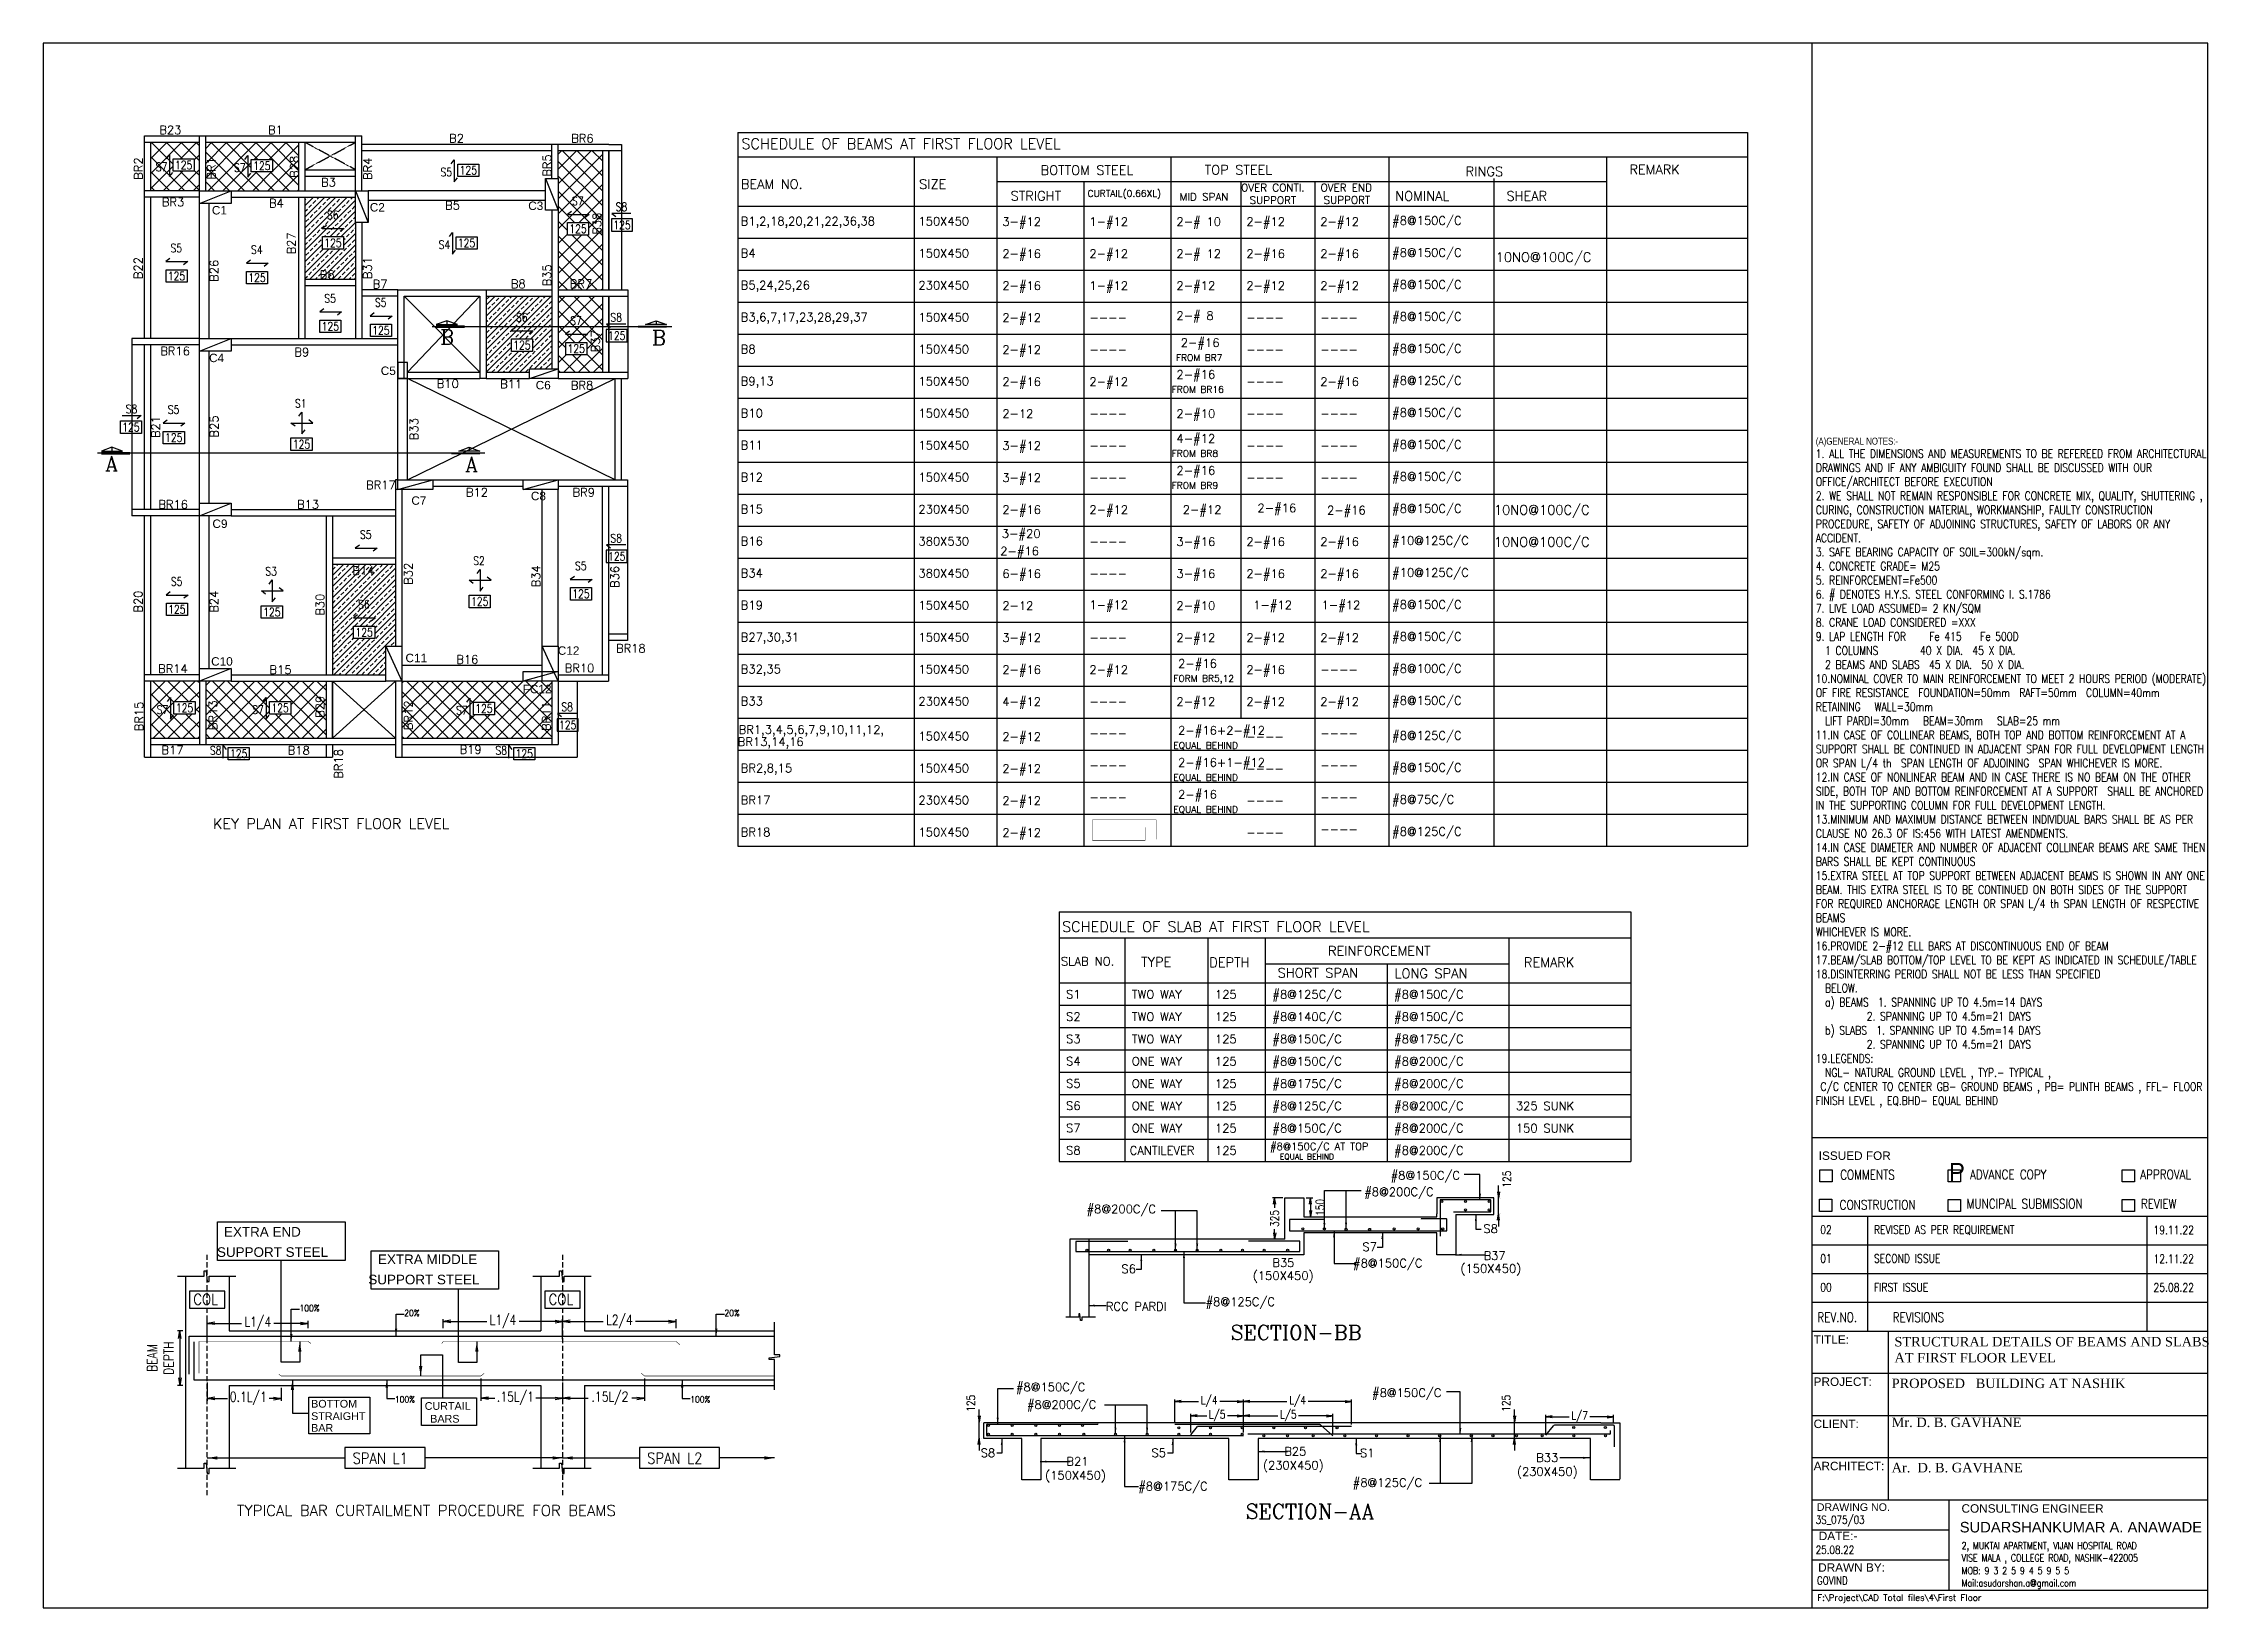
# Model space of a CAD drawing. Extents: x 3522 to 54839, y 1757 to 38837.
import ezdxf
from ezdxf.enums import TextEntityAlignment as Align

# ---------------------------------------------------------------- set-up
doc = ezdxf.new("R2010")
doc.units = 0
doc.linetypes.add('DASHED', pattern=[0.75, 0.5, -0.25])
doc.linetypes.add('HIDDEN2', pattern=[0.1875, 0.125, -0.0625])
doc.layers.get('0').update_dxf_attribs({"linetype": 'CONTINUOUS'})
doc.layers.get('DEFPOINTS').update_dxf_attribs({"linetype": 'CONTINUOUS'})
for name, color, linetype in [('BM', 2, 'CONTINUOUS'), ('COLUMN', 1, 'CONTINUOUS'), ('DIM', 30, 'CONTINUOUS'), ('DIM_', 30, 'CONTINUOUS'), ('H', 9, 'CONTINUOUS'), ('SHEET', 7, 'CONTINUOUS'), ('SLAB_MATK', 161, 'CONTINUOUS'), ('SLAB_TEXT', 3, 'CONTINUOUS'), ('ST', 6, 'CONTINUOUS'), ('TABLE', 62, 'CONTINUOUS'), ('TEXT', 7, 'CONTINUOUS'), ('TEXT_NAME_PLATE', 7, 'CONTINUOUS'), ('TEXT_SCH', 7, 'CONTINUOUS'), ('TXT', 7, 'CONTINUOUS'), ('TXT1', 4, 'CONTINUOUS'), ('TXT2', 161, 'CONTINUOUS')]:
    doc.layers.add(name, color=color, linetype=linetype)
doc.styles.add('AA', font='arial.ttf')
doc.styles.add('AS', font='romans.shx', dxfattribs={"width": 0.8})
doc.styles.add('D1', font='romans.shx')
doc.styles.add('NAME', font='times.ttf')
doc.styles.add('ROMANC', font='romanc.shx')
doc.styles.add('ROMANS', font='romans.shx', dxfattribs={"height": 0.2})
doc.styles.add('SANFAB', font='romans.shx', dxfattribs={"width": 0.8})
doc.styles.add('SIMPLE', font='romans.shx', dxfattribs={"height": 0.3, "bigfont": 'bigfont.shx'})
doc.styles.get("Standard").update_dxf_attribs({"font": 'arial.ttf'})
doc.dimstyles.new('DIM_AS', dxfattribs={"dimtxt": 195, "dimasz": 150, "dimexe": 50, "dimexo": 50, "dimgap": 50, "dimtad": 0, "dimdec": 0, "dimzin": 0, "dimtxsty": 'AS', "dimblk": 'OPEN', "dimcen": 0, "dimclrd": 256, "dimclre": 256, "dimclrt": 3, "dimazin": 3, "dimtfac": 1, "dimtdec": 0, "dimtmove": 0, "dimatfit": 3, "dimtolj": 1, "dimtzin": 0})
pattern_1 = [(45, (-2210513.87, 189036), (-176.776695, 176.776695), []), (135, (-2210513.87, 189036), (-176.776695, -176.776695), [])]

msp = doc.modelspace()

# ---------------------------------------------------------------- texts
at = {"layer": 'SHEET', "linetype": 'CONTINUOUS', "ltscale": 2, "style": 'ROMANS', "width": 0.8}
for s, height, p in [('COMMENTS', 225, (46105, 11907)), ('ADVANCE COPY', 225, (49183, 11912)), ('APPROVAL', 225, (53217, 11913)), ('CONSTRUCTION', 225, (46094, 11193)), ('MUNCIPAL SUBMISSION', 225, (49103, 11220)), ('REVIEW', 225, (53233, 11218)), ('02', 200, (45632, 10616)), ('REVISED AS PER REQUIREMENT', 200, (46905, 10616)), ('19.11.22', 200, (53530, 10609)), ('01', 200, (45632, 9934)), ('SECOND ISSUE', 200, (46905, 9934)), ('12.11.22', 200, (53530, 9927)), ('00', 200, (45632, 9253)), ('FIRST ISSUE', 200, (46905, 9253)), ('25.08.22', 200, (53530, 9246)), ('REV.NO.', 225, (45566, 8528)), ('REVISIONS', 225, (47351, 8528))]:
    msp.add_text(s, height=height, dxfattribs=at).set_placement(p)
at = {"layer": 'SHEET', "ltscale": 20, "insert": (48683, 12298), "char_height": 423.72, "width": 496.28, "attachment_point": 1, "style": 'AA'}
msp.add_mtext('{\\fWingdings 2|b0|i0|c2|p18;P}', dxfattribs=at)
at = {"layer": 'SLAB_TEXT', "style": 'AS', "width": 0.8}
for s, p in [('S7', (6325, 35908)), ('125', (6848, 35951)), ('S7', (8178, 35891)), ('125', (8701, 35934)), ('125', (13595, 35827)), ('S5', (13072, 35784)), ('S7', (16189, 35100)), ('S8', (17223, 34961)), ('S6', (10381, 34768)), ('125', (16194, 34439)), ('125', (17237, 34530)), ('S5', (6674, 33983)), ('S4', (8582, 33943)), ('125', (10386, 34106)), ('S4', (13029, 34062)), ('125', (13552, 34106)), ('125', (6679, 33321)), ('125', (8587, 33281)), ('S5', (10320, 32790)), ('S5', (11518, 32693)), ('S6', (14860, 32344)), ('S7', (16147, 32262)), ('S8', (17099, 32340)), ('125', (10325, 32128)), ('125', (11523, 32031)), ('125', (17113, 31909)), ('125', (14865, 31683)), ('125', (16152, 31600)), ('S1', (9623, 30301)), ('125', (5599, 29738)), ('S8', (5613, 30169)), ('S5', (6609, 30154)), ('125', (6614, 29492)), ('125', (9641, 29335)), ('S5', (11164, 27192)), ('S8', (17099, 27106)), ('125', (17113, 26676)), ('S5', (6682, 26080)), ('S3', (8921, 26323)), ('S2', (13847, 26573)), ('S5', (16259, 26450)), ('125', (13865, 25607)), ('125', (16264, 25788)), ('125', (6687, 25419)), ('125', (8939, 25357)), ('S6', (11121, 25539)), ('125', (11126, 24877)), ('S7', (6346, 23042)), ('125', (6869, 23085)), ('S7', (8612, 23042)), ('125', (9134, 23085)), ('S7', (13441, 23027)), ('125', (13964, 23070)), ('S8', (15936, 23109)), ('125', (15950, 22679)), ('S8', (7607, 22077)), ('125', (8153, 22001)), ('S8', (14374, 22077)), ('125', (14920, 22001))]:
    msp.add_text(s, height=200, dxfattribs=at).set_placement(p, align=Align.MIDDLE)
at = {"layer": 'TEXT'}
for s, height, style, p in [('B23', 200, 'ROMANS', (6271, 36684)), ('B1', 200, 'ROMANS', (8846, 36684)), ('B2', 200, 'ROMANS', (13138, 36484)), ('BR6', 200, 'ROMANS', (16033, 36484)), ('B3', 200, 'ROMANS', (10103, 35442)), ('BR3', 200, 'ROMANS', (6332, 34973)), ('B4', 200, 'ROMANS', (8869, 34947)), ('B5', 200, 'ROMANS', (13045, 34896)), ('B6', 200, 'ROMANS', (10073, 33254)), ('B7', 200, 'ROMANS', (11326, 33028)), ('B8', 200, 'ROMANS', (14603, 33035)), ('BR7', 200, 'ROMANS', (15998, 33035)), ('BR16', 200, 'ROMANS', (6293, 31444)), ('B9', 200, 'ROMANS', (9472, 31417)), ('B10', 200, 'ROMANS', (12846, 30667)), ('B11', 200, 'ROMANS', (14349, 30662)), ('BR8', 200, 'ROMANS', (16024, 30629)), ('BR17', 200, 'ROMANS', (11172, 28269)), ('B12', 200, 'ROMANS', (13536, 28093)), ('BR9', 200, 'ROMANS', (16064, 28093)), ('BR16', 200, 'ROMANS', (6247, 27808)), ('B13', 200, 'ROMANS', (9535, 27808)), ('B14', 200, 'ROMANS', (10848, 26235)), ('B16', 200, 'ROMANS', (13309, 24132)), ('BR10', 200, 'ROMANS', (15878, 23928)), ('BR18', 200, 'ROMANS', (17095, 24397)), ('BR14', 200, 'ROMANS', (6243, 23915)), ('B15', 200, 'ROMANS', (8881, 23888)), ('B17', 200, 'ROMANS', (6322, 21985)), ('B18', 200, 'ROMANS', (9315, 21977)), ('B19', 200, 'ROMANS', (13387, 21998)), ('F:\\Project\\CAD Total files\\4\\First Floor', 150, 'SIMPLE', (45564, 1922))]:
    msp.add_text(s, height=height, dxfattribs=dict(at, style=style)).set_placement(p)
at = {"layer": 'TEXT', "style": 'ROMANS'}
for s, p in [('BR2', (5875, 35601)), ('BR1', (7603, 35607)), ('B28', (9571, 35646)), ('BR4', (11307, 35595)), ('BR5', (15559, 35674)), ('B38', (16744, 34299)), ('B27', (9499, 33833)), ('B22', (5870, 33247)), ('B26', (7669, 33181)), ('B31', (11306, 33247)), ('B35', (15559, 33075)), ('B37', (16709, 31513)), ('B21', (6285, 29480)), ('B25', (7671, 29492)), ('B33', (12405, 29429)), ('B32', (12271, 26002)), ('B34', (15297, 25941)), ('B36', (17167, 25927)), ('B20', (5870, 25342)), ('B24', (7666, 25339)), ('B30', (10180, 25268)), ('BR15', (5890, 22531)), ('BR13', (7645, 22557)), ('B29', (10180, 22850)), ('BR12', (12275, 22557)), ('BR11', (15541, 22535)), ('BR18', (10618, 21405))]:
    msp.add_text(s, height=200, rotation=90, dxfattribs=at).set_placement(p)
at = {"layer": 'TEXT_NAME_PLATE'}
for s, height, style, p in [('ISSUED FOR', 200, 'AA', (45597, 12371)), ('TITLE:', 200, 'AA', (45476, 8013)), ('AT FIRST FLOOR LEVEL', 225, 'NAME', (47392, 7571)), ('STRUCTURAL DETAILS OF BEAMS AND SLABS ', 225, 'NAME', (47392, 7950)), ('PROJECT:', 200, 'AA', (45476, 7014)), ('PROPOSED   BUILDING AT NASHIK', 225, 'NAME', (47325, 6963)), ('CLIENT:', 200, 'AA', (45476, 6015)), ('Mr. D. B. GAVHANE ', 225, 'NAME', (47325, 6039)), ('ARCHITECT:', 200, 'AA', (45476, 5015)), ('Ar.  D. B. GAVHANE ', 225, 'NAME', (47325, 4965)), ('DRAWING NO.', 180, 'AA', (45552, 4051)), ('CONSULTING ENGINEER', 200, 'AA', (48981, 4009)), ('SUDARSHANKUMAR A. ANAWADE', 250, 'AA', (48939, 3541)), ('DATE:-', 200, 'AA', (45598, 3359)), ('DRAWN BY:', 200, 'AA', (45584, 2610))]:
    msp.add_text(s, height=height, dxfattribs=dict(at, style=style)).set_placement(p)
at = {"layer": 'TEXT_SCH'}
for s, height, style, p in [('SCHEDULE OF BEAMS AT FIRST FLOOR LEVEL', 250, 'ROMANC', (20068, 36331)), ('BOTTOM STEEL', 225, 'D1', (27157, 35717)), ('TOP STEEL', 225, 'D1', (31046, 35726)), ('REMARK', 225, 'D1', (41110, 35734)), ('BEAM NO.', 225, 'D1', (20053, 35386)), ('SIZE', 225, 'D1', (24277, 35386)), ('OVER CONTI.', 180, 'D1', (31908, 35325)), ('OVER END', 180, 'D1', (33791, 35325)), ('RINGS', 225, 'D1', (37230, 35686)), ('STRIGHT', 225, 'D1', (26447, 35107)), ('CURTAIL(0.66XL)', 157.5, 'D1', (28270, 35200)), ('MID SPAN', 180, 'D1', (30451, 35107)), ('SUPPORT', 180, 'D1', (32110, 35028)), ('SUPPORT', 180, 'D1', (33863, 35033)), ('NOMINAL', 225, 'D1', (35561, 35105)), ('SHEAR', 225, 'D1', (38197, 35105)), ('B1,2,18,20,21,22,36,38', 200, 'ROMANS', (20051, 34521)), ('150X450', 200, 'ROMANS', (24262, 34519)), ('3-#12', 200, 'ROMANS', (26249, 34509)), ('1-#12', 200, 'ROMANS', (28313, 34509)), ('2-# 10', 200, 'ROMANS', (30377, 34509)), ('2-#12', 200, 'ROMANS', (32031, 34509)), ('2-#12', 200, 'ROMANS', (33784, 34509)), ('#8@150C/C', 200, 'ROMANS', (35488, 34536)), ('B4', 200, 'ROMANS', (20051, 33763)), ('150X450', 200, 'ROMANS', (24262, 33761)), ('2-#16', 200, 'ROMANS', (26249, 33750)), ('2-#12', 200, 'ROMANS', (28313, 33750)), ('2-# 12', 200, 'ROMANS', (30377, 33750)), ('2-#16', 200, 'ROMANS', (32031, 33750)), ('2-#16', 200, 'ROMANS', (33784, 33750)), ('#8@150C/C', 200, 'ROMANS', (35488, 33777)), ('10NO@100C/C', 225, 'ROMANS', (37943, 33657)), ('B5,24,25,26', 200, 'ROMANS', (20051, 33004)), ('230X450', 200, 'ROMANS', (24262, 33002)), ('2-#16', 200, 'ROMANS', (26249, 32992)), ('1-#12', 200, 'ROMANS', (28313, 32992)), ('2-#12', 200, 'ROMANS', (30377, 32992)), ('2-#12', 200, 'ROMANS', (32031, 32992)), ('2-#12', 200, 'ROMANS', (33784, 32992)), ('#8@150C/C', 200, 'ROMANS', (35488, 33019)), ('B3,6,7,17,23,28,29,37', 200, 'ROMANS', (20051, 32246)), ('150X450', 200, 'ROMANS', (24262, 32244)), ('2-#12', 200, 'ROMANS', (26249, 32233)), ('2-# 8', 200, 'ROMANS', (30377, 32282)), ('#8@150C/C', 200, 'ROMANS', (35488, 32261)), ('----', 200, 'ROMANS', (28313, 32233)), ('2-#16', 200, 'ROMANS', (30479, 31640)), ('----', 200, 'ROMANS', (32031, 32233)), ('----', 200, 'ROMANS', (32031, 32233)), ('----', 200, 'ROMANS', (33784, 32233)), ('B8', 200, 'ROMANS', (20051, 31487)), ('150X450', 200, 'ROMANS', (24262, 31486)), ('2-#12', 200, 'ROMANS', (26249, 31475)), ('----', 200, 'ROMANS', (28313, 31475)), ('FROM BR7', 157.5, 'D1', (30366, 31307)), ('----', 200, 'ROMANS', (32031, 31475)), ('----', 200, 'ROMANS', (32031, 31475)), ('----', 200, 'ROMANS', (33784, 31475)), ('#8@150C/C', 200, 'ROMANS', (35488, 31502)), ('B9,13', 200, 'ROMANS', (20051, 30729)), ('150X450', 200, 'ROMANS', (24262, 30727)), ('2-#16', 200, 'ROMANS', (26249, 30716)), ('2-#12', 200, 'ROMANS', (28313, 30716)), ('2-#16', 200, 'ROMANS', (30377, 30887)), ('----', 200, 'ROMANS', (32031, 30716)), ('2-#16', 200, 'ROMANS', (33784, 30716)), ('#8@125C/C', 200, 'ROMANS', (35488, 30744)), ('FROM BR16', 157.5, 'D1', (30264, 30554)), ('B10', 200, 'ROMANS', (20051, 29970)), ('150X450', 200, 'ROMANS', (24262, 29969)), ('2-12', 200, 'ROMANS', (26249, 29958)), ('----', 200, 'ROMANS', (28313, 29958)), ('2-#10', 200, 'ROMANS', (30377, 29958)), ('----', 200, 'ROMANS', (32031, 29958)), ('----', 200, 'ROMANS', (33784, 29958)), ('#8@150C/C', 200, 'ROMANS', (35488, 29985)), ('B11', 200, 'ROMANS', (20051, 29212)), ('150X450', 200, 'ROMANS', (24262, 29210)), ('3-#12', 200, 'ROMANS', (26249, 29199)), ('----', 200, 'ROMANS', (28313, 29199)), ('4-#12', 200, 'ROMANS', (30377, 29370)), ('----', 200, 'ROMANS', (32031, 29199)), ('----', 200, 'ROMANS', (32031, 29199)), ('----', 200, 'ROMANS', (33784, 29199)), ('#8@150C/C', 200, 'ROMANS', (35488, 29227)), ('FROM BR8', 157.5, 'D1', (30264, 29037)), ('2-#16', 200, 'ROMANS', (30377, 28611)), ('B12', 200, 'ROMANS', (20051, 28453)), ('150X450', 200, 'ROMANS', (24262, 28452)), ('3-#12', 200, 'ROMANS', (26249, 28441)), ('----', 200, 'ROMANS', (28313, 28441)), ('FROM BR9', 157.5, 'D1', (30264, 28278)), ('----', 200, 'ROMANS', (32031, 28441)), ('----', 200, 'ROMANS', (32031, 28441)), ('----', 200, 'ROMANS', (33784, 28441)), ('#8@150C/C', 200, 'ROMANS', (35488, 28468)), ('B15', 200, 'ROMANS', (20051, 27695)), ('230X450', 200, 'ROMANS', (24262, 27693)), ('2-#16', 200, 'ROMANS', (26249, 27682)), ('2-#12', 200, 'ROMANS', (28313, 27682)), ('2-#12', 200, 'ROMANS', (30526, 27682)), ('2-#16', 200, 'ROMANS', (32297, 27723)), ('2-#16', 200, 'ROMANS', (33945, 27670)), ('#8@150C/C', 200, 'ROMANS', (35488, 27710)), ('10NO@100C/C', 225, 'ROMANS', (37901, 27664)), ('3-#20', 200, 'ROMANS', (26239, 27115)), ('B16', 200, 'ROMANS', (20051, 26937)), ('380X530', 200, 'ROMANS', (24262, 26935)), ('2-#16', 200, 'ROMANS', (26200, 26701)), ('----', 200, 'ROMANS', (28313, 26924)), ('3-#16', 200, 'ROMANS', (30377, 26924)), ('2-#16', 200, 'ROMANS', (32031, 26924)), ('2-#16', 200, 'ROMANS', (33784, 26924)), ('#10@125C/C', 200, 'ROMANS', (35488, 26951)), ('10NO@100C/C', 225, 'ROMANS', (37901, 26905)), ('B34', 200, 'ROMANS', (20051, 26178)), ('380X450', 200, 'ROMANS', (24262, 26176)), ('6-#16', 200, 'ROMANS', (26249, 26165)), ('----', 200, 'ROMANS', (28313, 26165)), ('3-#16', 200, 'ROMANS', (30377, 26165)), ('2-#16', 200, 'ROMANS', (32031, 26165)), ('2-#16', 200, 'ROMANS', (33784, 26165)), ('#10@125C/C', 200, 'ROMANS', (35488, 26193)), ('1-#12', 200, 'ROMANS', (28313, 25426)), ('1-#12', 200, 'ROMANS', (32195, 25422)), ('1-#12', 200, 'ROMANS', (33816, 25422)), ('#8@150C/C', 200, 'ROMANS', (35488, 25434)), ('B19', 200, 'ROMANS', (20051, 25420)), ('150X450', 200, 'ROMANS', (24262, 25418)), ('2-12', 200, 'ROMANS', (26249, 25407)), ('2-#10', 200, 'ROMANS', (30377, 25407)), ('B27,30,31', 200, 'ROMANS', (20051, 24661)), ('150X450', 200, 'ROMANS', (24262, 24659)), ('3-#12', 200, 'ROMANS', (26249, 24648)), ('----', 200, 'ROMANS', (28313, 24648)), ('2-#12', 200, 'ROMANS', (30377, 24648)), ('2-#12', 200, 'ROMANS', (32031, 24648)), ('2-#12', 200, 'ROMANS', (33784, 24648)), ('#8@150C/C', 200, 'ROMANS', (35488, 24676)), ('2-#16', 200, 'ROMANS', (26249, 23890)), ('2-#12', 200, 'ROMANS', (28313, 23890)), ('2-#16', 200, 'ROMANS', (30416, 24036)), ('2-#16', 200, 'ROMANS', (32031, 23890)), ('#8@100C/C', 200, 'ROMANS', (35488, 23917)), ('B32,35', 200, 'ROMANS', (20051, 23903)), ('150X450', 200, 'ROMANS', (24262, 23901)), ('FORM BR5,12', 157.5, 'D1', (30303, 23704)), ('----', 200, 'ROMANS', (33784, 23890)), ('B33', 200, 'ROMANS', (20051, 23144)), ('230X450', 200, 'ROMANS', (24262, 23142)), ('4-#12', 200, 'ROMANS', (26249, 23132)), ('----', 200, 'ROMANS', (28313, 23132)), ('2-#12', 200, 'ROMANS', (30377, 23132)), ('2-#12', 200, 'ROMANS', (32031, 23132)), ('2-#12', 200, 'ROMANS', (33784, 23132)), ('#8@150C/C', 200, 'ROMANS', (35488, 23159)), ('BR1,3,4,5,6,7,9,10,11,12,', 200, 'ROMANS', (20002, 22471)), ('2-#16+2-#12', 200, 'ROMANS', (30416, 22450)), ('BR13,14,16', 200, 'ROMANS', (19981, 22182)), ('150X450', 200, 'ROMANS', (24262, 22314)), ('2-#12', 200, 'ROMANS', (26249, 22303)), ('----', 200, 'ROMANS', (28313, 22387)), ('EQUAL BEHIND', 157.5, 'D1', (30303, 22117)), ('----', 200, 'ROMANS', (32031, 22303)), ('----', 200, 'ROMANS', (33784, 22387)), ('#8@125C/C', 200, 'ROMANS', (35488, 22330)), ('BR2,8,15', 200, 'ROMANS', (20051, 21557)), ('150X450', 200, 'ROMANS', (24262, 21555)), ('2-#12', 200, 'ROMANS', (26249, 21545)), ('----', 200, 'ROMANS', (28313, 21629)), ('2-#16+1-#12', 200, 'ROMANS', (30416, 21691)), ('----', 200, 'ROMANS', (32031, 21545)), ('----', 200, 'ROMANS', (33784, 21629)), ('#8@150C/C', 200, 'ROMANS', (35488, 21572)), ('EQUAL BEHIND', 157.5, 'D1', (30303, 21358)), ('2-#16', 200, 'ROMANS', (30416, 20933)), ('#8@75C/C', 200, 'ROMANS', (35488, 20814)), ('BR17', 200, 'ROMANS', (20051, 20799)), ('230X450', 200, 'ROMANS', (24262, 20797)), ('2-#12', 200, 'ROMANS', (26249, 20786)), ('----', 200, 'ROMANS', (28313, 20870)), ('EQUAL BEHIND', 157.5, 'D1', (30303, 20600)), ('----', 200, 'ROMANS', (32031, 20786)), ('----', 200, 'ROMANS', (33784, 20870)), ('BR18', 200, 'ROMANS', (20051, 20040)), ('150X450', 200, 'ROMANS', (24262, 20039)), ('2-#12', 200, 'ROMANS', (26249, 20028)), ('----', 200, 'ROMANS', (32031, 20028)), ('----', 200, 'ROMANS', (33784, 20112)), ('#8@125C/C', 200, 'ROMANS', (35488, 20055))]:
    msp.add_text(s, height=height, dxfattribs=dict(at, style=style)).set_placement(p)
at = {"layer": 'TXT', "style": 'ROMANS', "width": 0.8}
for s, height, p in [('3S_075/03', 190, (45526, 3746)), ('25.08.22', 190, (45526, 3033)), ('2, MUKTAI APARTMENT, VIJAN HOSPITAL ROAD', 170, (48985, 3142)), ('VISE MALA , COLLEGE ROAD, NASHIK-422005', 170, (48985, 2853)), ('MOB: 9 3 2 5 9 4 5 9 5 5', 170, (48985, 2548)), ('GOVIND', 190, (45555, 2305)), ('Mail:asudarshan.a@gmail.com', 170, (48985, 2257))]:
    msp.add_text(s, height=height, dxfattribs=at).set_placement(p)
at = {"layer": 'TXT', "insert": (45528, 29490), "char_height": 148.5, "width": 9272.16, "attachment_point": 1, "style": 'SANFAB'}
msp.add_mtext('{\\fArial|b0|i0|c0|p34;\\H1.125x;(A)GENERAL NOTES:-\\P\\Fromans|c0;\\H1.1972x;1. ALL THE DIMENSIONS AND MEASUREMENTS TO BE REFEREED FROM ARCHITECTURAL DRAWINGS AND IF ANY AMBIGUITY FOUND SHALL BE DISCUSSED WITH OUR OFFICE/ARCHITECT BEFORE EXECUTION\\P2. WE SHALL NOT REMAIN RESPONSIBLE FOR CONCRETE MIX, QUALITY, SHUTTERING , CURING, CONSTRUCTION MATERIAL, WORKMANSHIP, FAULTY CONSTRUCTION PROCEDURE, SAFETY OF ADJOINING STRUCTURES, SAFETY OF LABORS OR ANY ACCIDENT.  \\P3. SAFE BEARING CAPACITY OF SOIL=300kN/sqm.\\P4. CONCRETE GRADE= M25 \\P5. REINFORCEMENT=Fe500\\P6. # DENOTES H.Y.S. STEEL CONFORMING I. S.1786\\P7. LIVE LOAD ASSUMED= 2 KN/SQM\\P8. CRANE LOAD CONSIDERED =XXX\\P9. LAP LENGTH FOR     Fe 415    Fe 500D\\P  1 COLUMNS         40 X DIA.  45 X DIA.\\P  2 BEAMS AND SLABS  45 X DIA.  50 X DIA.\\P10.NOMINAL COVER TO MAIN REINFORCEMENT TO MEET 2 HOURS PERIOD (MODERATE) OF FIRE RESISTANCE  FOUNDATION=50mm  RAFT=50mm  COLUMN=40mm RETAINING   WALL=30mm\\P  LIFT PARDI=30mm   BEAM=30mm   SLAB=25 mm  \\P11.IN CASE OF COLLINEAR BEAMS, BOTH TOP AND BOTTOM REINFORCEMENT AT A SUPPORT SHALL BE CONTINUED IN ADJACENT SPAN FOR FULL DEVELOPMENT LENGTH OR SPAN L/4 th  SPAN LENGTH OF ADJOINING  SPAN WHICHEVER IS MORE. \\P12.IN CASE OF NONLINEAR BEAM AND IN CASE THERE IS NO BEAM ON THE OTHER SIDE, BOTH TOP AND BOTTOM REINFORCEMENT AT A SUPPORT  SHALL BE ANCHORED IN THE SUPPORTING COLUMN FOR FULL DEVELOPMENT LENGTH.\\P13.MINIMUM AND MAXIMUM DISTANCE BETWEEN INDIVIDUAL BARS SHALL BE AS PER CLAUSE NO 26.3 OF IS:456 WITH LATEST AMENDMENTS. \\P14.IN CASE DIAMETER AND NUMBER OF ADJACENT COLLINEAR BEAMS ARE SAME THEN BARS SHALL BE KEPT CONTINUOUS \\P15.EXTRA STEEL AT TOP SUPPORT BETWEEN ADJACENT BEAMS IS SHOWN IN ANY ONE BEAM. THIS EXTRA STEEL IS TO BE CONTINUED ON BOTH SIDES OF THE SUPPORT FOR REQUIRED ANCHORAGE LENGTH OR SPAN L/4 th SPAN LENGTH OF RESPECTIVE BEAMS \\PWHICHEVER IS MORE. \\P16.PROVIDE 2-#12 ELL BARS AT DISCONTINUOUS END OF BEAM\\P17.BEAM/SLAB BOTTOM/TOP LEVEL TO BE KEPT AS INDICATED IN SCHEDULE/TABLE  \\P18.DISINTERRING PERIOD SHALL NOT BE LESS THAN SPECIFIED \\P  BELOW.\\P  a) BEAMS  1. SPANNING UP TO 4.5m=14 DAYS\\P           2. SPANNING UP TO 4.5m=21 DAYS\\P  b) SLABS  1. SPANNING UP TO 4.5m=14 DAYS\\P           2. SPANNING UP TO 4.5m=21 DAYS\\P19.LEGENDS:\\P  NGL- NATURAL GROUND LEVEL , TYP.- TYPICAL ,  \\P C/C CENTER TO CENTER GB- GROUND BEAMS , PB= PLINTH BEAMS , FFL- FLOOR FINISH LEVEL , EQ.BHD- EQUAL BEHIND}', dxfattribs=at)
at = {"layer": 'TXT2', "style": 'AA'}
for s, p in [('C1', (7517, 34780)), ('C2', (11260, 34850)), ('C3', (15014, 34886)), ('C4', (7450, 31280)), ('C5', (11519, 30975)), ('C6', (15191, 30634)), ('C7', (12244, 27899)), ('C8', (15077, 28007)), ('C9', (7530, 27350)), ('C10', (7499, 24086)), ('C11', (12105, 24168)), ('C12', (15714, 24343)), ('FC12', (14882, 23432))]:
    msp.add_text(s, height=200, dxfattribs=at).set_placement(p)
at = {"layer": 'TXT2', "style": 'ROMANC'}
for s, p in [('B', (12929, 31700)), ('B', (17948, 31685)), ('A', (4991, 28701)), ('A', (13521, 28685))]:
    msp.add_text(s, height=350, rotation=360, dxfattribs=at).set_placement(p)
at = {"layer": 'TXT2', "ltscale": 0.5, "style": 'ROMANC'}
msp.add_text('KEY PLAN AT FIRST FLOOR LEVEL', height=250, dxfattribs=at).set_placement((7541, 20214))

# ---------------------------------------------------------------- blocks, each defined once
blk = doc.blocks.new('_OPEN')
at = {"color": 0, "linetype": 'BYBLOCK'}
for p, q in [((-1, 0.17), (0, 0)), ((-1, -0.17), (0, 0)), ((0, 0), (-1, 0))]:
    blk.add_line(p, q, dxfattribs=at)
blk = doc.blocks.new('*D10')
at = {"layer": 'DEFPOINTS', "color": 0}
for p in [(2250100, -182957), (2250100, -182957), (2250100, -183332)]:
    blk.add_point(p, dxfattribs=at)
at = {"layer": 'DIM_'}
for p, q in [((2250100, -182807), (2250100, -182657)), ((2250100, -183332), (2250100, -182957)), ((2250150, -182957), (2250150, -182957)), ((2250100, -183482), (2250100, -183632)), ((2250150, -183332), (2250150, -183332))]:
    blk.add_line(p, q, dxfattribs=at)
at = {"layer": 'DIM_', "xscale": 150, "yscale": 150, "zscale": 150}
for p, rotation in [((2250100, -182957), 270), ((2250100, -183332), 90)]:
    blk.add_blockref('_OPEN', p, dxfattribs=dict(at, rotation=rotation))
at = {"layer": 'DIM_', "color": 3, "insert": (2249903, -182509), "char_height": 195, "attachment_point": 5, "rotation": 90, "style": 'AS'}
blk.add_mtext('\\A1;125', dxfattribs=at)
blk = doc.blocks.new('*D15')
at = {"layer": 'DEFPOINTS', "color": 0}
for p in [(2243680, -182806), (2243680, -183255), (2245798, -183281)]:
    blk.add_point(p, dxfattribs=at)
at = {"layer": 'DIM_'}
for p, q in [((2243680, -183205), (2243680, -182756)), ((2243830, -182806), (2244492, -182806)), ((2245648, -182806), (2244986, -182806)), ((2245798, -183231), (2245798, -182756))]:
    blk.add_line(p, q, dxfattribs=at)
at = {"layer": 'DIM_', "xscale": 150, "yscale": 150, "zscale": 150, "rotation": 180}
blk.add_blockref('_OPEN', (2243680, -182806), dxfattribs=at)
at = {"layer": 'DIM_', "xscale": 150, "yscale": 150, "zscale": 150}
blk.add_blockref('_OPEN', (2245798, -182806), dxfattribs=at)
at = {"layer": 'DIM_', "color": 3, "insert": (2244739, -182806), "char_height": 195, "attachment_point": 5, "style": 'AS'}
blk.add_mtext('\\A1;L/5', dxfattribs=at)
blk = doc.blocks.new('*D16')
at = {"layer": 'DEFPOINTS', "color": 0}
for p in [(2243680, -182467), (2246241, -183059), (2243680, -183255)]:
    blk.add_point(p, dxfattribs=at)
at = {"layer": 'DIM_'}
for p, q in [((2243680, -183205), (2243680, -182417)), ((2243830, -182467), (2244710, -182467)), ((2246091, -182467), (2245211, -182467)), ((2246241, -183009), (2246241, -182417))]:
    blk.add_line(p, q, dxfattribs=at)
at = {"layer": 'DIM_', "xscale": 150, "yscale": 150, "zscale": 150, "rotation": 180}
blk.add_blockref('_OPEN', (2243680, -182467), dxfattribs=at)
at = {"layer": 'DIM_', "xscale": 150, "yscale": 150, "zscale": 150}
blk.add_blockref('_OPEN', (2246241, -182467), dxfattribs=at)
at = {"layer": 'DIM_', "color": 3, "insert": (2244961, -182467), "char_height": 195, "attachment_point": 5, "style": 'AS'}
blk.add_mtext('\\A1;L/4', dxfattribs=at)
blk = doc.blocks.new('*D11')
at = {"layer": 'DEFPOINTS', "color": 0}
for p in [(2243680, -182806), (2242430, -183255), (2243680, -183255)]:
    blk.add_point(p, dxfattribs=at)
at = {"layer": 'DIM_'}
for p, q in [((2242430, -183205), (2242430, -182756)), ((2242580, -182806), (2242808, -182806)), ((2243530, -182806), (2243302, -182806)), ((2243680, -183205), (2243680, -182756))]:
    blk.add_line(p, q, dxfattribs=at)
at = {"layer": 'DIM_', "xscale": 150, "yscale": 150, "zscale": 150, "rotation": 180}
blk.add_blockref('_OPEN', (2242430, -182806), dxfattribs=at)
at = {"layer": 'DIM_', "xscale": 150, "yscale": 150, "zscale": 150}
blk.add_blockref('_OPEN', (2243680, -182806), dxfattribs=at)
at = {"layer": 'DIM_', "color": 3, "insert": (2243055, -182806), "char_height": 195, "attachment_point": 5, "style": 'AS'}
blk.add_mtext('\\A1;L/5', dxfattribs=at)
blk = doc.blocks.new('*D12')
at = {"layer": 'DEFPOINTS', "color": 0}
for p in [(2243680, -182467), (2242051, -183015), (2243680, -183255)]:
    blk.add_point(p, dxfattribs=at)
at = {"layer": 'DIM_'}
for p, q in [((2242051, -182965), (2242051, -182417)), ((2242201, -182467), (2242615, -182467)), ((2243530, -182467), (2243116, -182467)), ((2243680, -183205), (2243680, -182417))]:
    blk.add_line(p, q, dxfattribs=at)
at = {"layer": 'DIM_', "xscale": 150, "yscale": 150, "zscale": 150, "rotation": 180}
blk.add_blockref('_OPEN', (2242051, -182467), dxfattribs=at)
at = {"layer": 'DIM_', "xscale": 150, "yscale": 150, "zscale": 150}
blk.add_blockref('_OPEN', (2243680, -182467), dxfattribs=at)
at = {"layer": 'DIM_', "color": 3, "insert": (2242866, -182467), "char_height": 195, "attachment_point": 5, "style": 'AS'}
blk.add_mtext('\\A1;L/4', dxfattribs=at)
blk = doc.blocks.new('*D17')
at = {"layer": 'DEFPOINTS', "color": 0}
for p in [(2250843, -182831), (2252444, -183030), (2250843, -183268)]:
    blk.add_point(p, dxfattribs=at)
at = {"layer": 'DIM_'}
for p, q in [((2250843, -183218), (2250843, -182781)), ((2250993, -182831), (2251397, -182831)), ((2252294, -182831), (2251890, -182831)), ((2252444, -182980), (2252444, -182781))]:
    blk.add_line(p, q, dxfattribs=at)
at = {"layer": 'DIM_', "xscale": 150, "yscale": 150, "zscale": 150, "rotation": 180}
blk.add_blockref('_OPEN', (2250843, -182831), dxfattribs=at)
at = {"layer": 'DIM_', "xscale": 150, "yscale": 150, "zscale": 150}
blk.add_blockref('_OPEN', (2252444, -182831), dxfattribs=at)
at = {"layer": 'DIM_', "color": 3, "insert": (2251643, -182831), "char_height": 195, "attachment_point": 5, "style": 'AS'}
blk.add_mtext('\\A1;L/7', dxfattribs=at)
blk = doc.blocks.new('*D13')
at = {"layer": 'DEFPOINTS', "color": 0}
for p in [(2237415, -182957), (2237415, -182957), (2237415, -183332)]:
    blk.add_point(p, dxfattribs=at)
at = {"layer": 'DIM_'}
for p, q in [((2237415, -182807), (2237415, -182657)), ((2237415, -183332), (2237415, -182957)), ((2237465, -182957), (2237465, -182957)), ((2237415, -183482), (2237415, -183632)), ((2237465, -183332), (2237465, -183332))]:
    blk.add_line(p, q, dxfattribs=at)
at = {"layer": 'DIM_', "xscale": 150, "yscale": 150, "zscale": 150}
for p, rotation in [((2237415, -182957), 270), ((2237415, -183332), 90)]:
    blk.add_blockref('_OPEN', p, dxfattribs=dict(at, rotation=rotation))
at = {"layer": 'DIM_', "color": 3, "insert": (2237218, -182509), "char_height": 195, "attachment_point": 5, "rotation": 90, "style": 'AS'}
blk.add_mtext('\\A1;125', dxfattribs=at)
blk = doc.blocks.new('*D18')
at = {"layer": 'DEFPOINTS', "color": 0}
for p in [(2223174, -172117), (2223418, -172117), (2223418, -173092)]:
    blk.add_point(p, dxfattribs=at)
at = {"layer": 'DIM_'}
for p, q in [((2223368, -172117), (2223124, -172117)), ((2223174, -172267), (2223174, -172353)), ((2223174, -172942), (2223174, -172855)), ((2223368, -173092), (2223124, -173092))]:
    blk.add_line(p, q, dxfattribs=at)
at = {"layer": 'DIM_', "xscale": 150, "yscale": 150, "zscale": 150}
for p, rotation in [((2223174, -172117), 90), ((2223174, -173092), 270)]:
    blk.add_blockref('_OPEN', p, dxfattribs=dict(at, rotation=rotation))
at = {"layer": 'DIM_', "color": 3, "insert": (2223174, -172604), "char_height": 195, "attachment_point": 5, "rotation": 90, "style": 'AS'}
blk.add_mtext('\\A1;325', dxfattribs=at)
blk = doc.blocks.new('*D14')
at = {"layer": 'DEFPOINTS', "color": 0}
for p in [(2228480, -172121), (2228480, -172121), (2228480, -172496)]:
    blk.add_point(p, dxfattribs=at)
at = {"layer": 'DIM_'}
for p, q in [((2228480, -171971), (2228480, -171821)), ((2228480, -172496), (2228480, -172121)), ((2228530, -172121), (2228530, -172121)), ((2228480, -172646), (2228480, -172796)), ((2228530, -172496), (2228530, -172496))]:
    blk.add_line(p, q, dxfattribs=at)
at = {"layer": 'DIM_', "xscale": 150, "yscale": 150, "zscale": 150}
for p, rotation in [((2228480, -172121), 270), ((2228480, -172496), 90)]:
    blk.add_blockref('_OPEN', p, dxfattribs=dict(at, rotation=rotation))
at = {"layer": 'DIM_', "color": 3, "insert": (2228677, -171673), "char_height": 195, "attachment_point": 5, "rotation": 90, "style": 'AS'}
blk.add_mtext('\\A1;125', dxfattribs=at)
blk = doc.blocks.new('*D21')
at = {"layer": 'DEFPOINTS', "color": 0}
for p in [(2223868, -172117), (2223868, -172567), (2224026, -172567)]:
    blk.add_point(p, dxfattribs=at)
at = {"layer": 'DIM_'}
for p, q in [((2223918, -172117), (2224076, -172117)), ((2224026, -172267), (2224026, -172417)), ((2223918, -172567), (2224076, -172567))]:
    blk.add_line(p, q, dxfattribs=at)
at = {"layer": 'DIM_', "xscale": 150, "yscale": 150, "zscale": 150}
for p, rotation in [((2224026, -172117), 90), ((2224026, -172567), 270)]:
    blk.add_blockref('_OPEN', p, dxfattribs=dict(at, rotation=rotation))
at = {"layer": 'DIM_', "color": 3, "insert": (2224249, -172342), "char_height": 195, "attachment_point": 5, "rotation": 90, "style": 'AS'}
blk.add_mtext('\\A1;150', dxfattribs=at)
blk = doc.blocks.new('SDGDF')
at = {"layer": 'TABLE'}
for p, q in [((2239234, -172038), (2239234, -177949)), ((2239234, -172038), (2252787, -172038)), ((2252787, -172038), (2252787, -177949)), ((2239234, -172650), (2252787, -172650)), ((2240792, -172650), (2240792, -177949)), ((2242763, -172650), (2242763, -177949)), ((2244122, -172650), (2244122, -177949)), ((2249893, -172650), (2249893, -177949)), ((2244122, -173263), (2249893, -173263)), ((2247007, -173263), (2247007, -177949)), ((2239234, -173721), (2252787, -173721)), ((2239234, -174250), (2252787, -174250)), ((2239234, -174778), (2252787, -174778)), ((2239234, -175307), (2252787, -175307)), ((2239234, -175835), (2252787, -175835)), ((2239234, -176363), (2252787, -176363)), ((2239234, -176363), (2252787, -176363)), ((2239234, -176892), (2252787, -176892)), ((2239234, -177420), (2252787, -177420)), ((2239234, -177949), (2252787, -177949))]:
    blk.add_line(p, q, dxfattribs=at)
at = {"layer": 'TEXT_SCH'}
for s, height, style, p in [('SCHEDULE OF SLAB AT FIRST FLOOR LEVEL', 250, 'ROMANC', (2239307, -172510)), ('REINFORCEMENT', 225, 'D1', (2245608, -173072)), ('SLAB NO.', 202.5, 'D1', (2239277, -173310)), ('TYPE', 225, 'D1', (2241181, -173335)), ('DEPTH', 225, 'D1', (2242795, -173345)), ('SHORT SPAN', 225, 'D1', (2244415, -173593)), ('LONG SPAN', 225, 'D1', (2247185, -173606)), ('REMARK', 225, 'D1', (2250252, -173345)), ('S1', 200, 'ROMANS', (2239402, -174089)), ('TWO WAY', 200, 'ROMANS', (2240959, -174092)), ('125', 200, 'ROMANS', (2242930, -174092)), ('#8@125C/C', 200, 'ROMANS', (2244289, -174092)), ('#8@150C/C', 200, 'ROMANS', (2247175, -174092)), ('S2', 200, 'ROMANS', (2239402, -174617)), ('TWO WAY', 200, 'ROMANS', (2240959, -174621)), ('125', 200, 'ROMANS', (2242930, -174621)), ('#8@140C/C', 200, 'ROMANS', (2244289, -174621)), ('#8@150C/C', 200, 'ROMANS', (2247175, -174621)), ('S3', 200, 'ROMANS', (2239402, -175146)), ('TWO WAY', 200, 'ROMANS', (2240959, -175149)), ('125', 200, 'ROMANS', (2242930, -175149)), ('#8@150C/C', 200, 'ROMANS', (2244289, -175149)), ('#8@175C/C', 200, 'ROMANS', (2247175, -175149)), ('S4', 200, 'ROMANS', (2239402, -175674)), ('ONE WAY', 200, 'ROMANS', (2240959, -175677)), ('125', 200, 'ROMANS', (2242930, -175677)), ('#8@150C/C', 200, 'ROMANS', (2244289, -175677)), ('#8@200C/C', 200, 'ROMANS', (2247175, -175677)), ('S5', 200, 'ROMANS', (2239402, -176203)), ('ONE WAY', 200, 'ROMANS', (2240959, -176206)), ('125', 200, 'ROMANS', (2242930, -176206)), ('#8@175C/C', 200, 'ROMANS', (2244289, -176206)), ('#8@200C/C', 200, 'ROMANS', (2247175, -176206)), ('#8@125C/C', 200, 'ROMANS', (2244289, -176734)), ('#8@200C/C', 200, 'ROMANS', (2247175, -176734)), ('S6', 200, 'ROMANS', (2239402, -176731)), ('ONE WAY', 200, 'ROMANS', (2240959, -176734)), ('125', 200, 'ROMANS', (2242930, -176734)), ('#8@150C/C', 200, 'ROMANS', (2244289, -177263)), ('#8@200C/C', 200, 'ROMANS', (2247175, -177263)), ('325 SUNK', 200, 'ROMANS', (2250061, -176734)), ('S7', 200, 'ROMANS', (2239402, -177259)), ('ONE WAY', 200, 'ROMANS', (2240959, -177263)), ('125', 200, 'ROMANS', (2242930, -177263)), ('#8@150C/C AT TOP', 171.6, 'ROMANS', (2244235, -177680)), ('#8@200C/C', 200, 'ROMANS', (2247175, -177791)), ('150 SUNK', 200, 'ROMANS', (2250061, -177263)), ('S8', 200, 'ROMANS', (2239402, -177788)), ('CANTILEVER', 200, 'ROMANS', (2240909, -177791)), ('125', 200, 'ROMANS', (2242930, -177791)), ('EQUAL BEHIND', 132, 'ROMANS', (2244466, -177903))]:
    blk.add_text(s, height=height, dxfattribs=dict(at, style=style)).set_placement(p)
blk = doc.blocks.new('*D2')
at = {"layer": 'DEFPOINTS', "color": 0}
for p in [(1409930, -190329), (1409819, -191408), (1409930, -191408)]:
    blk.add_point(p, dxfattribs=at)
at = {"layer": 'DIM'}
for p, q in [((1409880, -190329), (1409769, -190329)), ((1409819, -190479), (1409819, -191258)), ((1409880, -191408), (1409769, -191408))]:
    blk.add_line(p, q, dxfattribs=at)
at = {"layer": 'DIM', "xscale": 150, "yscale": 150, "zscale": 150}
for p, rotation in [((1409819, -190329), 90), ((1409819, -191408), 270)]:
    blk.add_blockref('_OPEN', p, dxfattribs=dict(at, rotation=rotation))
at = {"layer": 'DIM', "color": 3, "insert": (1409434, -190869), "char_height": 195, "attachment_point": 5, "rotation": 90, "style": 'AS'}
blk.add_mtext('\\A1;{\\C4;BEAM\\PDEPTH}', dxfattribs=at)
blk = doc.blocks.new('*D5')
at = {"layer": 'DEFPOINTS', "color": 0}
for p in [(1419619, -190147), (1417378, -190542), (1419619, -190329)]:
    blk.add_point(p, dxfattribs=at)
at = {"layer": 'DIM'}
for p, q in [((1417378, -190492), (1417378, -190097)), ((1417528, -190147), (1418177, -190147)), ((1419469, -190147), (1418819, -190147)), ((1419619, -190279), (1419619, -190097))]:
    blk.add_line(p, q, dxfattribs=at)
at = {"layer": 'DIM', "xscale": 150, "yscale": 150, "zscale": 150, "rotation": 180}
blk.add_blockref('_OPEN', (1417378, -190147), dxfattribs=at)
at = {"layer": 'DIM', "xscale": 150, "yscale": 150, "zscale": 150}
blk.add_blockref('_OPEN', (1419619, -190147), dxfattribs=at)
at = {"layer": 'DIM', "color": 3, "insert": (1418498, -190147), "char_height": 195, "attachment_point": 5, "style": 'AS'}
blk.add_mtext('\\A1;L2/4', dxfattribs=at)
blk = doc.blocks.new('*D3')
at = {"layer": 'DEFPOINTS', "color": 0}
for p in [(1417378, -190147), (1415020, -190329), (1417378, -190542)]:
    blk.add_point(p, dxfattribs=at)
at = {"layer": 'DIM'}
for p, q in [((1415020, -190279), (1415020, -190097)), ((1415170, -190147), (1415878, -190147)), ((1417228, -190147), (1416520, -190147)), ((1417378, -190492), (1417378, -190097))]:
    blk.add_line(p, q, dxfattribs=at)
at = {"layer": 'DIM', "xscale": 150, "yscale": 150, "zscale": 150, "rotation": 180}
blk.add_blockref('_OPEN', (1415020, -190147), dxfattribs=at)
at = {"layer": 'DIM', "xscale": 150, "yscale": 150, "zscale": 150}
blk.add_blockref('_OPEN', (1417378, -190147), dxfattribs=at)
at = {"layer": 'DIM', "color": 3, "insert": (1416199, -190147), "char_height": 195, "attachment_point": 5, "style": 'AS'}
blk.add_mtext('\\A1;L1/4', dxfattribs=at)
blk = doc.blocks.new('*D6')
at = {"layer": 'DEFPOINTS', "color": 0}
for p in [(1412352, -190183), (1410360, -190542), (1412352, -190329)]:
    blk.add_point(p, dxfattribs=at)
at = {"layer": 'DIM'}
for p, q in [((1410360, -190492), (1410360, -190133)), ((1410510, -190183), (1411035, -190183)), ((1412202, -190183), (1411677, -190183)), ((1412352, -190279), (1412352, -190133))]:
    blk.add_line(p, q, dxfattribs=at)
at = {"layer": 'DIM', "xscale": 150, "yscale": 150, "zscale": 150, "rotation": 180}
blk.add_blockref('_OPEN', (1410360, -190183), dxfattribs=at)
at = {"layer": 'DIM', "xscale": 150, "yscale": 150, "zscale": 150}
blk.add_blockref('_OPEN', (1412352, -190183), dxfattribs=at)
at = {"layer": 'DIM', "color": 3, "insert": (1411356, -190183), "char_height": 195, "attachment_point": 5, "style": 'AS'}
blk.add_mtext('\\A1;L1/4', dxfattribs=at)
blk = doc.blocks.new('*D7')
at = {"layer": 'DEFPOINTS', "color": 0}
for p in [(1415761, -191224), (1417378, -191300), (1415761, -191663)]:
    blk.add_point(p, dxfattribs=at)
at = {"layer": 'DIM'}
for p, q in [((1415761, -191274), (1415761, -191713)), ((1417378, -191350), (1417378, -191713)), ((1415911, -191663), (1416038, -191663)), ((1417228, -191663), (1416851, -191663))]:
    blk.add_line(p, q, dxfattribs=at)
at = {"layer": 'DIM', "xscale": 150, "yscale": 150, "zscale": 150, "rotation": 180}
blk.add_blockref('_OPEN', (1415761, -191663), dxfattribs=at)
at = {"layer": 'DIM', "xscale": 150, "yscale": 150, "zscale": 150}
blk.add_blockref('_OPEN', (1417378, -191663), dxfattribs=at)
at = {"layer": 'DIM', "color": 3, "insert": (1416444, -191663), "char_height": 195, "attachment_point": 5, "style": 'AS'}
blk.add_mtext('\\A1;.15L/1', dxfattribs=at)
blk = doc.blocks.new('*D4')
at = {"layer": 'DEFPOINTS', "color": 0}
for p in [(1417378, -191300), (1418995, -191224), (1418995, -191663)]:
    blk.add_point(p, dxfattribs=at)
at = {"layer": 'DIM'}
for p, q in [((1417378, -191350), (1417378, -191713)), ((1418995, -191274), (1418995, -191713)), ((1417528, -191663), (1417883, -191663)), ((1418845, -191663), (1418741, -191663))]:
    blk.add_line(p, q, dxfattribs=at)
at = {"layer": 'DIM', "xscale": 150, "yscale": 150, "zscale": 150, "rotation": 180}
blk.add_blockref('_OPEN', (1417378, -191663), dxfattribs=at)
at = {"layer": 'DIM', "xscale": 150, "yscale": 150, "zscale": 150}
blk.add_blockref('_OPEN', (1418995, -191663), dxfattribs=at)
at = {"layer": 'DIM', "color": 3, "insert": (1418312, -191663), "char_height": 195, "attachment_point": 5, "style": 'AS'}
blk.add_mtext('\\A1;.15L/2', dxfattribs=at)
blk = doc.blocks.new('*D8')
at = {"layer": 'DEFPOINTS', "color": 0}
for p in [(1410360, -191300), (1411819, -191408), (1411819, -191665)]:
    blk.add_point(p, dxfattribs=at)
at = {"layer": 'DIM'}
for p, q in [((1410360, -191350), (1410360, -191715)), ((1411819, -191458), (1411819, -191715)), ((1410510, -191665), (1410760, -191665)), ((1411669, -191665), (1411581, -191665))]:
    blk.add_line(p, q, dxfattribs=at)
at = {"layer": 'DIM', "xscale": 150, "yscale": 150, "zscale": 150, "rotation": 180}
blk.add_blockref('_OPEN', (1410360, -191665), dxfattribs=at)
at = {"layer": 'DIM', "xscale": 150, "yscale": 150, "zscale": 150}
blk.add_blockref('_OPEN', (1411819, -191665), dxfattribs=at)
at = {"layer": 'DIM', "color": 3, "insert": (1411170, -191665), "char_height": 195, "attachment_point": 5, "style": 'AS'}
blk.add_mtext('\\A1;0.1L/1', dxfattribs=at)
blk = doc.blocks.new('SDGHFH')
at = {"layer": 'H'}
for p, q in [((2252146.5, -182971), (2237528.6, -182971)), ((2237528.6, -183346), (2237528.6, -182971)), ((2252146.5, -182971), (2252146.5, -182971)), ((2252146.5, -182971), (2252596.5, -182971)), ((2252596.5, -182971), (2252596.5, -184311.5)), ((2238426.6, -183346), (2237528.6, -183346)), ((2243335.1, -183346), (2238876.6, -183346)), ((2251906.5, -183346), (2244025.1, -183346)), ((2251906.5, -184321), (2251906.5, -183346)), ((2252596.5, -184321), (2251906.5, -184321))]:
    blk.add_line(p, q, dxfattribs=at)
for points in [[(2244025.1, -182971), (2243335.1, -182971)], [(2238876.6, -183346), (2238876.6, -184321), (2238426.6, -184321), (2238426.6, -183346)], [(2244025.1, -183346), (2244025.1, -184321), (2243335.1, -184321), (2243335.1, -183346)]]:
    blk.add_lwpolyline(points, dxfattribs=at)
at = {"layer": 'ST', "ltscale": 10}
for p, q in [((2237595.7, -183271.2), (2237595.7, -183010)), ((2237605.7, -183000), (2240228.9, -183000)), ((2245484.7, -183014.9), (2242050.9, -183014.9)), ((2242430.4, -183255.1), (2242586.9, -183062.4)), ((2246241.4, -183058.8), (2242594.6, -183058.8)), ((2245798.1, -183281.2), (2245503.4, -183021.4)), ((2250842.8, -183268), (2251024.4, -183040.5)), ((2252444.1, -183030.4), (2251046.9, -183030.4)), ((2252368.2, -183152), (2252368.2, -183230.7)), ((2252474.1, -183538.2), (2252474.1, -183060.4)), ((2243680.1, -183281.2), (2237605.7, -183281.2)), ((2252358.2, -183240.7), (2243782.5, -183240.7))]:
    blk.add_line(p, q, dxfattribs=at)
for centre in [(2237638.8, -183035.1), (2238198, -183035.1), (2238757.3, -183035.1), (2239316.5, -183035.1), (2239866.3, -183035.1), (2242145.8, -183091.3), (2242895.8, -183091.3), (2243645.8, -183091.3), (2244395.8, -183091.3), (2245145.8, -183091.3), (2245895.8, -183091.3), (2251504.3, -183080.6), (2252254.3, -183080.6), (2237638.8, -183238.6), (2238198, -183238.6), (2238757.3, -183238.6), (2239316.5, -183238.6), (2239895.8, -183238.6), (2240645.8, -183238.6), (2241395.8, -183238.6), (2242145.8, -183238.6), (2242895.8, -183238.6), (2243645.8, -183238.6), (2244162.1, -183278.9), (2244721.4, -183278.9), (2245328.4, -183278.9), (2246078.4, -183278.9), (2246828.4, -183278.9), (2247578.4, -183278.9), (2248328.4, -183278.9), (2249078.4, -183278.9), (2249591.4, -183278.9), (2250150.7, -183278.9), (2250757.7, -183278.9), (2251507.7, -183278.9), (2252257.7, -183278.9)]:
    blk.add_circle(centre, 24, dxfattribs=at)
for centre, radius, start, end in [((2237605.7, -183010), 10, 90, 180), ((2240228.9, -183010), 10, 35.69017, 90), ((2242594.6, -183068.8), 10, 90, 140.90673), ((2245484.7, -183044.9), 30, 51.5924, 90), ((2251046.9, -183060.4), 30, 90, 138.53551), ((2252444.1, -183060.4), 30, 0, 90), ((2237605.7, -183271.2), 10, 180, 270), ((2252358.2, -183230.7), 10, 270, 0)]:
    blk.add_arc(centre, radius, start, end, dxfattribs=at)
at = {"layer": 'TXT1', "style": 'ROMANS'}
for s, p in [('#8@150C/C', (2238286.2, -182224.2)), ('#8@150C/C', (2246724.7, -182359.9)), ('#8@200C/C', (2238547.2, -182640.2)), ('S8', (2237450.5, -183783.3)), ('S5', (2241499.4, -183783.3)), ('B25', (2244645.5, -183747.6)), ('S1', (2246439.5, -183785.8)), ('B33', (2250616.1, -183897.7)), ('(150X450)', (2238978, -184317.6)), ('B21', (2239482.7, -183987.2)), ('(230X450)', (2244140.8, -184078)), ('(230X450)', (2250158.9, -184228.1)), ('#8@175C/C', (2241184.6, -184574.1)), ('#8@125C/C', (2246266.7, -184488.4))]:
    blk.add_text(s, height=200, dxfattribs=at).set_placement(p)
at = {"layer": 'TXT2', "style": 'ROMANC'}
blk.add_text('SECTION-AA', height=350, dxfattribs=at).set_placement((2243731.9, -185245.4))
at = {"layer": 'DIM_'}
for base, p1, p2, picture, middle in [((2237414.8, -182957), (2237414.8, -183332), (2237414.8, -182957), '*D13', (2237217.9, -182508.8)), ((2250099.6, -182957), (2250099.6, -183332), (2250099.6, -182957), '*D10', (2249902.7, -182508.8))]:
    dim = blk.add_linear_dim(base=base, p1=p1, p2=p2, angle=90, text='125', dimstyle='DIM_AS', dxfattribs=at)
    dim.commit()
    dim.dimension.update_dxf_attribs({"geometry": picture, "text_midpoint": middle, "dimtype": 128})
for base, p1, text, picture, middle in [((2243680.1, -182467.5), (2242050.9, -183014.9), 'L/4', '*D12', (2242865.5, -182467.5)), ((2243680.1, -182805.9), (2242430.4, -183255.1), 'L/5', '*D11', (2243055.3, -182805.9))]:
    dim = blk.add_linear_dim(base=base, p1=p1, p2=(2243680.1, -183255.1), text=text, dimstyle='DIM_AS', dxfattribs=at)
    dim.commit()
    dim.dimension.update_dxf_attribs({"geometry": picture, "text_midpoint": middle})
for base, p1, p2, text, picture, middle in [((2243680.1, -182467.5), (2246241.4, -183058.8), (2243680.1, -183255.1), 'L/4', '*D16', (2244960.8, -182467.5)), ((2243680.1, -182805.9), (2245798.1, -183281.2), (2243680.1, -183255.1), 'L/5', '*D15', (2244739.1, -182805.9)), ((2250842.8, -182831.5), (2252444.1, -183030.4), (2250842.8, -183268), 'L/7', '*D17', (2251643.4, -182831.5))]:
    dim = blk.add_linear_dim(base=base, p1=p1, p2=p2, angle=180, text=text, dimstyle='DIM_AS', dxfattribs=at)
    dim.commit()
    dim.dimension.update_dxf_attribs({"geometry": picture, "text_midpoint": middle})
for points in [[(2237854.9, -183000), (2237854.9, -182155.3), (2238227.8, -182155.3)], [(2241395, -183237), (2241395, -182553), (2240383.9, -182553)], [(2240645, -183237), (2240645, -182553)], [(2248817.5, -183244.6), (2248817.5, -182234.6), (2248486.7, -182234.6)], [(2237951.7, -183350.7), (2237951.7, -183694.9), (2237829.8, -183694.9)], [(2240860.9, -183288), (2240860.9, -184482.8), (2241191.7, -184482.8)], [(2242000.6, -183350.7), (2242000.6, -183694.9), (2241878.7, -183694.9)], [(2244023.1, -183652), (2244724.6, -183652)], [(2246350, -183353.3), (2246350, -183697.5), (2246471.9, -183697.5)], [(2249088.6, -183272.8), (2249088.6, -184408.2), (2248077.5, -184408.2)], [(2248338.6, -183272.8), (2248338.6, -184408.2)], [(2238860.2, -183891.6), (2239561.7, -183891.6)], [(2251876.6, -183802.1), (2251175.1, -183802.1)]]:
    blk.add_leader(points, dimstyle='DIM_AS', dxfattribs=at)
blk = doc.blocks.new('SDGSDFJ')
at = {"layer": 'H'}
for p, q in [((2223418, -173091.5), (2223418, -172116.5)), ((2223418, -172116.5), (2223868, -172116.5)), ((2228366.1, -172116.5), (2227018, -172116.5)), ((2227018, -172116.5), (2227018, -172491.5)), ((2228366.1, -172510.4), (2228366.1, -172116.5)), ((2223868, -172566.5), (2227018, -172566.5)), ((2227468, -172510.4), (2228366.1, -172510.4)), ((2218318, -173091.5), (2218318, -174940.4)), ((2223418, -173091.5), (2218318, -173091.5)), ((2218768, -173091.5), (2218768, -174940.4)), ((2227018, -172941.5), (2223868, -172941.5)), ((2223418, -173466.5), (2218768, -173466.5))]:
    blk.add_line(p, q, dxfattribs=at)
for points in [[(2223868, -172116.5), (2223868, -172566.5)], [(2227018, -172566.5), (2227018, -172491.5)], [(2227468, -172510.4), (2227468, -173466.5), (2227018, -173466.5), (2227018, -172941.5)], [(2223868, -172941.5), (2223868, -173466.5), (2223418, -173466.5), (2223418, -173466.5)], [(2218927.2, -174940.4), (2218602.1, -174940.4), (2218602.1, -175019.1), (2218575.6, -175019.1), (2218557.3, -174861.8), (2218531.7, -174861.8), (2218531.7, -174940.4), (2218222.6, -174940.4)]]:
    blk.add_lwpolyline(points, dxfattribs=at)
at = {"layer": 'ST', "ltscale": 10}
for p, q in [((2228288.9, -172164.5), (2227099.5, -172164.5)), ((2227099.5, -172164.5), (2227099.5, -173027.7)), ((2228298.9, -172438.1), (2228298.9, -172174.5)), ((2224366.6, -172627.6), (2223528.6, -172627.6)), ((2223528.6, -172627.6), (2223528.6, -172898.1)), ((2223528.6, -172898.1), (2227245, -172898.1)), ((2227245, -172614.5), (2226651.7, -172614.5)), ((2227255, -172888.1), (2227255, -172624.5)), ((2227414, -172448.1), (2228288.9, -172448.1)), ((2218462.1, -173160), (2218462.1, -173380.6)), ((2219698.7, -173150), (2218472.1, -173150)), ((2218472.1, -173390.6), (2223767.8, -173390.6)), ((2223767.8, -173143.2), (2222553.5, -173143.2)), ((2223767.8, -173390.6), (2223767.8, -173143.2))]:
    blk.add_line(p, q, dxfattribs=at)
for centre in [(2227137.3, -172199.5), (2227696.6, -172199.5), (2227696.6, -172403.1), (2228255.8, -172199.5), (2228255.8, -172403.1), (2223840, -172850), (2224353, -172850), (2224866, -172862.4), (2225425.3, -172862.4), (2226006.8, -172853.1), (2226577.6, -172853.1), (2227156.8, -172853.1), (2218726.9, -173354.9), (2219240, -173354.9), (2219753, -173354.9), (2220312.2, -173354.9), (2220825.2, -173354.9), (2221338.3, -173354.9), (2221897.5, -173354.9), (2222410.5, -173354.9), (2222923.6, -173354.9), (2223482.8, -173354.9)]:
    blk.add_circle(centre, 24, dxfattribs=at)
for centre, start, end in [((2228288.9, -172174.5), 0, 90), ((2226651.7, -172624.5), 90, 144.30983), ((2227245, -172624.5), 0, 90), ((2227245, -172888.1), 270, 0), ((2228288.9, -172438.1), 270, 0), ((2218472.1, -173160), 90, 180), ((2218472.1, -173380.6), 180, 270)]:
    blk.add_arc(centre, 10, start, end, dxfattribs=at)
at = {"layer": 'TXT1', "style": 'ROMANS'}
for s, p in [('#8@200C/C', (2225297.7, -172073.4)), ('#8@150C/C', (2225922.7, -171683.2)), ('#8@200C/C', (2218717.2, -172480.8)), ('S8', (2228120.3, -172947.7)), ('S7', (2225256.4, -173377)), ('B37', (2228125.5, -173585.9)), ('S6', (2219543.1, -173898.8)), ('(150X450)', (2222657.6, -174059.6)), ('B35', (2223119.6, -173754.2)), ('#8@150C/C', (2225032.3, -173764.2)), ('(150X450)', (2227578, -173891.2)), ('#8@125C/C', (2221537.3, -174679.5)), ('RCC PARDI', (2219174.4, -174789.9))]:
    blk.add_text(s, height=200, dxfattribs=at).set_placement(p)
at = {"layer": 'TXT2', "style": 'ROMANC'}
blk.add_text('SECTION-BB', height=350, dxfattribs=at).set_placement((2222132, -175483))
at = {"layer": 'DIM_'}
dim = blk.add_linear_dim(base=(2228479.8, -172121.5), p1=(2228479.8, -172496.5), p2=(2228479.8, -172121.5), angle=90, text='125', dimstyle='DIM_AS', dxfattribs=at)
dim.commit()
dim.dimension.update_dxf_attribs({"geometry": '*D14', "text_midpoint": (2228676.7, -171673.3), "dimtype": 128})
for base, p1, p2, text, picture, middle in [((2223174.1, -172116.5), (2223418, -173091.5), (2223418, -172116.5), '325', '*D18', (2223174.1, -172604)), ((2224026.4, -172566.5), (2223868, -172116.5), (2223868, -172566.5), '150', '*D21', (2224248.9, -172341.5))]:
    dim = blk.add_linear_dim(base=base, p1=p1, p2=p2, angle=90, text=text, dimstyle='DIM_AS', dxfattribs=at)
    dim.commit()
    dim.dimension.update_dxf_attribs({"geometry": picture, "text_midpoint": middle})
for points in [[(2228039.7, -172164.5), (2228039.7, -171560.2), (2227666.9, -171560.2)], [(2224353, -172862.4), (2224353, -171939.2), (2225223.2, -171939.2)], [(2224866.4, -172856.7), (2224866.4, -171933.5)], [(2221338.3, -173354.9), (2221338.3, -172426.9), (2220485.5, -172426.9)], [(2220825.2, -173354.9), (2220825.2, -172426.9)], [(2224583.2, -172898.1), (2224583.2, -173673.3), (2225095.5, -173673.3)], [(2227942.9, -172515.2), (2227942.9, -172859.4), (2228064.9, -172859.4)], [(2221025.2, -173390.6), (2221025.2, -174602.4), (2221537.5, -174602.4)], [(2225726.9, -172944.5), (2225726.9, -173288.7), (2225605, -173288.7)], [(2220013.6, -173466.3), (2220013.6, -173810.5), (2219891.6, -173810.5)], [(2227460.3, -173465.2), (2228161.8, -173465.2)], [(2218760.3, -174669.2), (2219184.8, -174669.2)]]:
    blk.add_leader(points, dimstyle='DIM_AS', dxfattribs=at)
blk = doc.blocks.new('A$C474F4318')
at = {"layer": 'BM', "linetype": 'HIDDEN2', "ltscale": 800}
for p, q in [((1186.4, 410.7), (1186.4, 5204)), ((8204.5, 410.7), (8204.5, 5204))]:
    blk.add_line(p, q, dxfattribs=at)
at = {"layer": 'BM'}
for p, q in [((756.6, 4736.4), (756.6, 941.1)), ((1619.4, 4736.4), (1619.4, 3657.9)), ((7773.1, 4736.4), (7773.1, 3657.9)), ((8635.9, 4736.4), (8635.9, 3657.9)), ((1619.4, 3931.2), (1619.4, 3787.4)), ((7773.1, 4059.4), (7773.1, 3915.6)), ((8635.9, 4059.4), (8635.9, 3915.6)), ((1619.4, 3657.9), (7773.1, 3657.9)), ((8635.9, 3657.9), (12389.1, 3657.9)), ((1619.4, 2579.5), (7773.1, 2579.5)), ((1619.4, 2579.5), (1619.4, 941.1)), ((7773.1, 2579.5), (7773.1, 941.1)), ((8635.9, 2579.5), (8635.9, 941.1)), ((8635.9, 2579.5), (12389.1, 2579.5)), ((1619.4, 1471.7), (1619.4, 1327.9)), ((7773.1, 1471.7), (7773.1, 1327.9)), ((8635.9, 1471.7), (8635.9, 1327.9))]:
    blk.add_line(p, q, dxfattribs=at)
for points in [[(597.7, 4736.4), (1126.6, 4736.4), (1126.6, 4841.2), (1162, 4841.2), (1186.4, 4631.5), (1220.5, 4631.5), (1220.5, 4736.4), (1751.4, 4736.4)], [(7614.2, 4736.4), (8143.1, 4736.4), (8143.1, 4841.2), (8178.5, 4841.2), (8202.9, 4631.5), (8237.1, 4631.5), (8237.1, 4736.4), (8767.9, 4736.4)], [(12389.1, 2488.5), (12389.1, 3087.6), (12284.2, 3087.6), (12284.2, 3123), (12494, 3147.4), (12494, 3181.6), (12389.1, 3181.6), (12389.1, 3829.4)], [(597.7, 941.1), (1126.6, 941.1), (1126.6, 1046), (1162, 1046), (1186.4, 836.2), (1220.5, 836.2), (1220.5, 941.1), (1751.4, 941.1)], [(7614.2, 941.1), (8143.1, 941.1), (8143.1, 1046), (8178.5, 1046), (8202.9, 836.2), (8237.1, 836.2), (8237.1, 941.1), (8767.9, 941.1)]]:
    blk.add_lwpolyline(points, dxfattribs=at)
at = {"layer": 'DIM_'}
for points in [[(1390.1, 5807.5), (3906.1, 5807.5), (3906.1, 5045.6), (1390.1, 5045.6)], [(4423.9, 5239.8), (6939.9, 5239.8), (6939.9, 4477.9), (4423.9, 4477.9)], [(837.2, 4102.8), (1532.5, 4102.8), (1532.5, 4442.4), (837.2, 4442.4)], [(7853.7, 4102.8), (8549, 4102.8), (8549, 4442.4), (7853.7, 4442.4)], [(3190.1, 2346.2), (4397.2, 2346.2), (4397.2, 1619.2), (3190.1, 1619.2)], [(5419, 2332.3), (6501.4, 2332.3), (6501.4, 1787.2), (5419, 1787.2)], [(3905.7, 942.2), (5486.8, 942.2), (5486.8, 1349.6), (3905.7, 1349.6)], [(9721.9, 942.2), (11303.1, 942.2), (11303.1, 1349.6), (9721.9, 1349.6)]]:
    blk.add_lwpolyline(points, close=True, dxfattribs=at)
at = {"layer": 'DIM_', "linetype": 'CONTINUOUS'}
blk.add_lwpolyline([(3012.2, 3405.1), (3012.2, 3038.8), (2648.1, 3038.8), (2648.1, 5045.6)], dxfattribs=at)
at = {"layer": 'ST', "linetype": 'CONTINUOUS'}
for points in [[(828, 2798.8), (828, 3550.1), (12389.1, 3550.1)], [(918.7, 3442.7), (918.7, 2687.4), (12389.1, 2687.4)]]:
    blk.add_lwpolyline(points, dxfattribs=at)
at = {"layer": 'ST', "linetype": 'CONTINUOUS', "const_width": 10}
for points in [[(1024.1, 2814.2), (1024.1, 3445), (3178.7, 3445), (3232.8, 3408.2)], [(5816, 3407.7), (5846.1, 3445), (10445, 3445), (10522.2, 3380.1)], [(2596.5, 2803.7), (2645.4, 2763.7), (6587.2, 2763.7), (6653.2, 2817.1)], [(9754.9, 2822.1), (9821.8, 2763.7), (12389.1, 2763.7)]]:
    blk.add_lwpolyline(points, dxfattribs=at)
at = {"layer": 'TEXT', "style": 'ROMANS', "width": 0.88}
for s, p in [('100%%%', (3006.5, 4042.3)), ('20%%%', (5074.9, 3947)), ('20%%%', (11399, 3947)), ('100%%%', (4890.5, 2239.8)), ('100%%%', (10724.5, 2239.8))]:
    blk.add_text(s, height=125, dxfattribs=at).set_placement(p)
at = {"layer": 'TXT1'}
for s, height, p in [('EXTRA END', 189.8, (1516.1, 5517.6)), (' SUPPORT STEEL', 189.803, (1303.9, 5117.6)), ('EXTRA MIDDLE', 189.803, (4557.2, 4975.2)), (' SUPPORT STEEL', 189.803, (4292.8, 4575.2)), ('BOTTOM ', 151.84, (3237.1, 2140.5)), ('CURTAIL ', 151.84, (5480.1, 2097)), ('STRAIGHT', 151.84, (3237.1, 1896.1)), ('BAR', 151.84, (3237.1, 1663.9)), ('BARS', 151.84, (5589.2, 1844))]:
    blk.add_text(s, height=height, dxfattribs=at).set_placement(p)
at = {"layer": 'TXT1', "style": 'ROMANS', "width": 0.88}
for s, p in [('COL', (910.9, 4170.1)), ('COL', (7927.5, 4170.1)), ('SPAN L1', (4056.5, 1032.7)), ('SPAN L2', (9872.8, 1032.7))]:
    blk.add_text(s, height=215.69, dxfattribs=at).set_placement(p)
at = {"layer": 'TXT2', "style": 'ROMANC'}
blk.add_text('TYPICAL BAR CURTAILMENT PROCEDURE FOR BEAMS ', height=214.773, dxfattribs=at).set_placement((1770.6, 0))
at = {"layer": 'DIM'}
for base, p1, p2, text, picture, middle in [((3178.7, 3804.1), (1186.4, 3445), (3178.7, 3657.9), 'L1/4', '*D6', (2182.6, 3804.1)), ((8204.5, 3839.8), (5846.1, 3657.9), (8204.5, 3445), 'L1/4', '*D3', (7025.3, 3839.8)), ((10445, 3839.9), (8204.5, 3445), (10445, 3657.9), 'L2/4', '*D5', (9324.7, 3839.9))]:
    dim = blk.add_linear_dim(base=base, p1=p1, p2=p2, text=text, dimstyle='DIM_AS', dxfattribs=at)
    dim.commit()
    dim.dimension.update_dxf_attribs({"geometry": picture, "text_midpoint": middle, "insert": (-1409173.6, 193987.3)})
dim = blk.add_linear_dim(base=(645, 2579.5), p1=(756.6, 3657.9), p2=(756.6, 2579.5), angle=90, text='{\\C4;BEAM\\PDEPTH}', dimstyle='DIM_AS', dxfattribs=at)
dim.commit()
dim.dimension.update_dxf_attribs({"geometry": '*D2', "text_midpoint": (260, 3118.7), "insert": (-1409173.6, 193987.3)})
for base, p1, p2, text, picture, middle in [((2645.4, 2322), (1186.4, 2687.4), (2645.4, 2579.5), '0.1L/1', '*D8', (1996.8, 2322)), ((6587.2, 2324), (8204.5, 2687.4), (6587.2, 2763.7), '.15L/1', '*D7', (7270.9, 2324))]:
    dim = blk.add_linear_dim(base=base, p1=p1, p2=p2, text=text, dimstyle='DIM_AS', dxfattribs=at)
    dim.commit()
    dim.dimension.update_dxf_attribs({"geometry": picture, "text_midpoint": middle, "dimtype": 128, "insert": (-1409173.6, 193987.3)})
dim = blk.add_linear_dim(base=(9821.8, 2324), p1=(8204.5, 2687.4), p2=(9821.8, 2763.7), angle=180, text='.15L/2', dimstyle='DIM_AS', dxfattribs=at)
dim.commit()
dim.dimension.update_dxf_attribs({"geometry": '*D4', "text_midpoint": (9138.1, 2324), "dimtype": 128, "insert": (-1409173.6, 193987.3)})
at = {"layer": 'DIM_', "linetype": 'CONTINUOUS'}
for points, override in [([(3012.2, 3445.1), (3012.2, 3038.8), (2648.1, 3038.8), (2648.1, 5045.6)], {"dimasz": 200, "dimgap": 50, "dimtad": 0, "dimfxl": 0.02, "dimfxlon": 1}), ([(6509.2, 3445.6), (6509.2, 3030.9), (6145.2, 3030.9), (6145.2, 4477.9)], {"dimasz": 200, "dimgap": 50, "dimtad": 0, "dimfxl": 0.02, "dimfxlon": 1}), ([(2845.7, 3445), (2845.7, 4084.1), (3005.3, 4084.1)], {"dimgap": 50, "dimtad": 0, "dimfxl": 0.02, "dimfxlon": 1}), ([(4914, 3550.1), (4914, 3988.9), (5073.6, 3988.9)], {"dimgap": 50, "dimtad": 0, "dimfxl": 0.02, "dimfxlon": 1}), ([(11238.2, 3550.1), (11238.2, 3988.9), (11397.8, 3988.9)], {"dimgap": 50, "dimtad": 0, "dimfxl": 0.02, "dimfxlon": 1}), ([(5400.9, 2761.1), (5400.9, 3179.7), (5834, 3179.7), (5834, 2332.3)], {"dimasz": 200, "dimfxl": 0.02, "dimfxlon": 1}), ([(2867.7, 2687.8), (2867.7, 2028), (3190.1, 2028)], {"dimasz": 200, "dimgap": 50, "dimtad": 0, "dimfxl": 0.02, "dimfxlon": 1}), ([(4729.7, 2687.4), (4729.7, 2322.9), (4889.3, 2322.9)], {"dimgap": 50, "dimtad": 0, "dimfxl": 0.02, "dimfxlon": 1}), ([(10563.7, 2687.4), (10563.7, 2322.9), (10723.3, 2322.9)], {"dimgap": 50, "dimtad": 0, "dimfxl": 0.02, "dimfxlon": 1}), ([(1186.9, 1145.9), (3905.7, 1145.9)], {"dimasz": 200, "dimgap": 50, "dimtad": 0, "dimfxl": 0.02, "dimfxlon": 1, "dimtfill": 2}), ([(8204.5, 1145.9), (5486.8, 1145.9)], {"dimasz": 200, "dimgap": 50, "dimtad": 0, "dimfxl": 0.02, "dimfxlon": 1, "dimtfill": 2}), ([(8204.4, 1145.9), (9721.9, 1145.9)], {"dimasz": 200, "dimgap": 50, "dimtad": 0, "dimfxl": 0.02, "dimfxlon": 1, "dimtfill": 2}), ([(12389.1, 1145.9), (11303.1, 1145.9)], {"dimasz": 200, "dimgap": 50, "dimtad": 0, "dimfxl": 0.02, "dimfxlon": 1, "dimtfill": 2})]:
    blk.add_leader(points, dimstyle='DIM_AS', override=override, dxfattribs=at)

# ---------------------------------------------------------------- hatches: boundary and pattern name
at = {"layer": 'H'}
h = msp.add_hatch(dxfattribs=at)
h.set_pattern_fill('ANSI37,_O', color=256, scale=2000)
h.set_pattern_definition(pattern_1)
h.paths.add_polyline_path([(7221, 36490), (6071, 36490), (6071, 35340), (7221, 35340)])
h.paths.add_polyline_path([(7098, 36099), (7098, 35804), (6598, 35804), (6598, 36099)], flags=16)
h.paths.add_polyline_path([(9571, 36490), (7371, 36490), (7371, 35340), (7971, 35340), (9571, 35340)])
h.paths.add_polyline_path([(8451, 36082), (8951, 36082), (8951, 35787), (8451, 35787)], flags=16)
h.paths.add_polyline_path([(16771, 36290), (15721, 36290), (15721, 35635), (15721, 34885), (15721, 32990), (16771, 32990)])
h.paths.add_polyline_path([(16444, 34586), (16444, 34291), (15945, 34291), (15945, 34586)], flags=16)
h.paths.add_polyline_path([(16771, 32840), (15721, 32840), (15721, 32120), (16771, 32120)])
h.paths.add_polyline_path([(16771, 32120), (15721, 32120), (15721, 31120), (15721, 31040), (16771, 31040)])
h.paths.add_polyline_path([(16402, 31453), (15902, 31453), (15902, 31748), (16402, 31748)], flags=16)
h.paths.add_polyline_path([(6145, 35758), (6504, 35758), (6504, 36058), (6145, 36058)], flags=24)
h.paths.add_polyline_path([(6607, 35801), (7088, 35801), (7088, 36101), (6607, 36101)], flags=24)
h.paths.add_polyline_path([(9621, 35596), (9621, 36220), (9321, 36220), (9321, 35596)], flags=9)
h.paths.add_polyline_path([(7653, 35557), (7653, 36105), (7353, 36105), (7353, 35557)], flags=9)
h.paths.add_polyline_path([(7998, 35741), (8357, 35741), (8357, 36041), (7998, 36041)], flags=24)
h.paths.add_polyline_path([(8460, 35784), (8941, 35784), (8941, 36084), (8460, 36084)], flags=24)
h.paths.add_polyline_path([(15948, 32985), (16581, 32985), (16581, 33285), (15948, 33285)], flags=9)
h.paths.add_polyline_path([(16794, 34249), (16794, 34872), (16494, 34872), (16494, 34249)], flags=9)
h.paths.add_polyline_path([(16009, 34950), (16368, 34950), (16368, 35250), (16009, 35250)], flags=24)
h.paths.add_polyline_path([(15954, 34289), (16435, 34289), (16435, 34589), (15954, 34589)], flags=24)
h.paths.add_polyline_path([(15967, 32112), (16326, 32112), (16326, 32412), (15967, 32412)], flags=9)
h.paths.add_polyline_path([(15912, 31450), (16393, 31450), (16393, 31750), (15912, 31750)], flags=24)
h.paths.add_polyline_path([(16759, 31463), (16759, 32087), (16459, 32087), (16459, 31463)], flags=24)
h = msp.add_hatch(dxfattribs=at)
h.set_pattern_fill('ANSI33', color=256, scale=750)
h.set_pattern_definition([(45, (-2210513.87, 189036), (-132.582521, 132.582521), []), (45, (-2210381.3, 189036), (-132.582521, 132.582521), [93.75, -46.875])])
h.paths.add_polyline_path([(10921, 35190), (9721, 35190), (9721, 33240), (10921, 33240), (10921, 34590)])
h.paths.add_polyline_path([(10137, 34254), (10637, 34254), (10637, 33959), (10137, 33959)], flags=16)
h.paths.add_polyline_path([(10023, 33204), (10447, 33204), (10447, 33504), (10023, 33504)], flags=9)
h.paths.add_polyline_path([(10205, 34618), (10557, 34618), (10557, 34918), (10205, 34918)], flags=24)
h.paths.add_polyline_path([(10146, 33956), (10627, 33956), (10627, 34256), (10146, 34256)], flags=24)
h = msp.add_hatch(dxfattribs=at)
h.set_pattern_fill('ANSI33', color=256, scale=750)
h.set_pattern_definition([(45, (14020.72, 31039.76), (-132.583, 132.583), []), (45, (14153.3, 31039.76), (-132.583, 132.583), [93.75, -46.875])])
h.paths.add_polyline_path([(15571, 32840), (14021, 32840), (14021, 31040), (15041, 31040), (15041, 31120), (15571, 31120)])
h.paths.add_polyline_path([(15115, 31535), (14616, 31535), (14616, 31830), (15115, 31830)], flags=16)
h.paths.add_polyline_path([(14680, 32194), (15039, 32194), (15039, 32494), (14680, 32494)], flags=24)
h.paths.add_polyline_path([(14621, 31533), (15109, 31533), (15109, 31833), (14621, 31833)], flags=24)
h = msp.add_hatch(dxfattribs=at)
h.set_pattern_fill('ANSI33', color=256, scale=750)
h.set_pattern_definition([(45, (10375.41, 23838.01), (-132.583, 132.583), []), (45, (10508, 23838.01), (-132.583, 132.583), [93.75, -46.875])])
h.paths.add_polyline_path([(11641, 24550), (11871, 24550), (11871, 26490), (10375, 26490), (10375, 23870), (11641, 23870)])
h.paths.add_polyline_path([(10877, 24729), (10877, 25024), (11376, 25024), (11376, 24729)], flags=16)
h.paths.add_polyline_path([(10945, 25389), (11297, 25389), (11297, 25689), (10945, 25689)], flags=24)
h.paths.add_polyline_path([(10886, 24727), (11367, 24727), (11367, 25027), (10886, 25027)], flags=24)
h.paths.add_polyline_path([(10798, 26185), (11383, 26185), (11383, 26485), (10798, 26485)], flags=24)
h.paths.add_polyline_path([(10741, 23838), (11336, 23838), (11336, 24138), (10741, 24138)], flags=9)
h = msp.add_hatch(dxfattribs=at)
h.set_pattern_fill('ANSI37,_O', color=256, scale=2000)
h.set_pattern_definition(pattern_1)
h.paths.add_polyline_path([(15571, 23720), (15341, 23720), (14891, 23720), (12021, 23720), (12021, 22370), (15571, 22370)])
h.paths.add_polyline_path([(14214, 22923), (13714, 22923), (13714, 23218), (14214, 23218)], flags=16)
h.paths.add_polyline_path([(10225, 23720), (7971, 23720), (7371, 23720), (7371, 22370), (10225, 22370)])
h.paths.add_polyline_path([(8885, 22938), (8885, 23233), (9385, 23233), (9385, 22938)], flags=16)
h.paths.add_polyline_path([(7221, 23720), (6071, 23720), (6071, 22370), (7221, 22370)])
h.paths.add_polyline_path([(6619, 23233), (7119, 23233), (7119, 22938), (6619, 22938)], flags=16)
h.paths.add_polyline_path([(13262, 22877), (13621, 22877), (13621, 23177), (13262, 23177)], flags=24)
h.paths.add_polyline_path([(13723, 22920), (14204, 22920), (14204, 23220), (13723, 23220)], flags=24)
h.paths.add_polyline_path([(15591, 22485), (15591, 23185), (15291, 23185), (15291, 22485)], flags=9)
h.paths.add_polyline_path([(12325, 22507), (12325, 23293), (12025, 23293), (12025, 22507)], flags=24)
h.paths.add_polyline_path([(14830, 23377), (15617, 23377), (15617, 23687), (14830, 23687)], flags=9)
h.paths.add_polyline_path([(10230, 22800), (10230, 23414), (9930, 23414), (9930, 22800)], flags=9)
h.paths.add_polyline_path([(8432, 22892), (8791, 22892), (8791, 23192), (8432, 23192)], flags=24)
h.paths.add_polyline_path([(8894, 22935), (9375, 22935), (9375, 23235), (8894, 23235)], flags=24)
h.paths.add_polyline_path([(7695, 22507), (7695, 23293), (7395, 23293), (7395, 22507)], flags=24)
h.paths.add_polyline_path([(6166, 22892), (6526, 22892), (6526, 23192), (6166, 23192)], flags=24)
h.paths.add_polyline_path([(6628, 22935), (7109, 22935), (7109, 23235), (6628, 23235)], flags=24)

# ---------------------------------------------------------------- linework, layer by layer
at = {"linetype": 'CONTINUOUS'}
msp.add_lwpolyline([(3522, 1757), (54822, 1757), (54822, 38837), (3522, 38837)], close=True, dxfattribs=at)
at = {"layer": 'BM'}
for p, q in [((5921, 31840), (5921, 36640)), ((5921, 36640), (11071, 36640)), ((5921, 36490), (7221, 36490)), ((6071, 35340), (6071, 36490)), ((7221, 35340), (7221, 36640)), ((7371, 35340), (7371, 36640)), ((7371, 36490), (10921, 36490)), ((9571, 36490), (9571, 35340)), ((9721, 36490), (9721, 35340)), ((10921, 35340), (10921, 36640)), ((11071, 35340), (11071, 36640)), ((16921, 36440), (11071, 36440)), ((15571, 35635), (15571, 36440)), ((15721, 35635), (15721, 36440)), ((16921, 36440), (17221, 36440)), ((17221, 36440), (17221, 32990)), ((15571, 36290), (11071, 36290)), ((17221, 36290), (15721, 36290)), ((16771, 36290), (16771, 32990)), ((16921, 32990), (16921, 36290)), ((16921, 36290), (16921, 32990)), ((9721, 35840), (10921, 35840)), ((9721, 35840), (10921, 35840)), ((9721, 35690), (10921, 35690)), ((7221, 35340), (5921, 35340)), ((7221, 35190), (5921, 35190)), ((6071, 31840), (6071, 35190)), ((7221, 31840), (7221, 35040)), ((7451, 31840), (7451, 35040)), ((7971, 35340), (10921, 35340)), ((7971, 35190), (10921, 35190)), ((9571, 35190), (9571, 31840)), ((9721, 35193), (9721, 31840)), ((15421, 35340), (11221, 35340)), ((15421, 35110), (11221, 35110)), ((10921, 34590), (10921, 31840)), ((11071, 34590), (11071, 31840)), ((15571, 34885), (15571, 31120)), ((15721, 34885), (15721, 31120)), ((10921, 33240), (9721, 33240)), ((10921, 33090), (9721, 33090)), ((11921, 32990), (11071, 32990)), ((14021, 32990), (15571, 32990)), ((15721, 32990), (16921, 32990)), ((16921, 32990), (17371, 32990)), ((17371, 32990), (17371, 30890)), ((11921, 32840), (11071, 32840)), ((14021, 32840), (15571, 32840)), ((15721, 32840), (17371, 32840)), ((16771, 32840), (16771, 31040)), ((16921, 31040), (16921, 32840)), ((16921, 32840), (16921, 31040)), ((5621, 31840), (5621, 27640)), ((7221, 31840), (5621, 31840)), ((7971, 31840), (11921, 31840)), ((7221, 31690), (5621, 31690)), ((5921, 27790), (5921, 31690)), ((6071, 27790), (6071, 31690)), ((7221, 27940), (7221, 31540)), ((7451, 27940), (7451, 31540)), ((7971, 31690), (11921, 31690)), ((11921, 28490), (11921, 30890)), ((12151, 31040), (13871, 31040)), ((12151, 28490), (12151, 30890)), ((12151, 30890), (13871, 30890)), ((14021, 31040), (15041, 31040)), ((14021, 30890), (15041, 30890)), ((15721, 31040), (17371, 31040)), ((15721, 30890), (17371, 30890)), ((17071, 28490), (17071, 30890)), ((17221, 28490), (17221, 30890)), ((11871, 28490), (11871, 24550)), ((12021, 28260), (12021, 24550)), ((12751, 28490), (14891, 28490)), ((12751, 28340), (14891, 28340)), ((15341, 24550), (15341, 28260)), ((15721, 28490), (17368, 28490)), ((15721, 28340), (17368, 28340)), ((15721, 24550), (15721, 28260)), ((16768, 28340), (16768, 23870)), ((16918, 28340), (16918, 23720)), ((16918, 28340), (16918, 23720)), ((17368, 28490), (17368, 24680)), ((7221, 27790), (5621, 27790)), ((7971, 27790), (11871, 27790)), ((7221, 27640), (5621, 27640)), ((5921, 21920), (5921, 27640)), ((6071, 23870), (6071, 27640)), ((7221, 24020), (7221, 27640)), ((7451, 24020), (7451, 27640)), ((7971, 27640), (11871, 27640)), ((10225, 27640), (10225, 23870)), ((10375, 27640), (10375, 23870)), ((10375, 26640), (11871, 26640)), ((10375, 26490), (11871, 26490)), ((17368, 24830), (16918, 24830)), ((17368, 24680), (16918, 24680)), ((7221, 23870), (5921, 23870)), ((7221, 23720), (5921, 23720)), ((6071, 21920), (6071, 23720)), ((7221, 23720), (7221, 22220)), ((7371, 23720), (7371, 22220)), ((7971, 23870), (10375, 23870)), ((7971, 23720), (10375, 23720)), ((10225, 23720), (10225, 22370)), ((10375, 23870), (11641, 23870)), ((10375, 22370), (10375, 23720)), ((10375, 23720), (10375, 22370)), ((10375, 23720), (11641, 23720)), ((11871, 23720), (11871, 22220)), ((12021, 24100), (15341, 24100)), ((12021, 23720), (12021, 22220)), ((12021, 23720), (14891, 23720)), ((15571, 23720), (15571, 22220)), ((15721, 23870), (16918, 23870)), ((15721, 23720), (15721, 22220)), ((15721, 23720), (16918, 23720)), ((16171, 23720), (16171, 21920)), ((6071, 22370), (7221, 22370)), ((6071, 22220), (11871, 22220)), ((7371, 22370), (11871, 22370)), ((10225, 22220), (10225, 21920)), ((10375, 22220), (10375, 21920)), ((11871, 22220), (11871, 21920)), ((12021, 22370), (15571, 22370)), ((12021, 22220), (12021, 21920)), ((12021, 22220), (15721, 22220)), ((5921, 21920), (10375, 21920)), ((11871, 21920), (16171, 21920))]:
    msp.add_line(p, q, dxfattribs=at)
at = {"layer": 'COLUMN'}
for p, q in [((15421, 35635), (15721, 34885)), ((7221, 35040), (7971, 35340)), ((10921, 35340), (11221, 34590)), ((12071, 32840), (13871, 32840)), ((12071, 30890), (12071, 32840)), ((13871, 32840), (13871, 30890)), ((7221, 31540), (7971, 31840)), ((15041, 30890), (15721, 31120)), ((11921, 28490), (11871, 28490)), ((11921, 28260), (11871, 28260)), ((11921, 28260), (12751, 28490)), ((14891, 28260), (15721, 28490)), ((7221, 27640), (7971, 27940)), ((11641, 24550), (12021, 23720)), ((15721, 23720), (15341, 24550)), ((7971, 24020), (7221, 23720)), ((15721, 23950), (14891, 23720))]:
    msp.add_line(p, q, dxfattribs=at)
for points in [[(15421, 35635), (15721, 35635), (15721, 34885), (15421, 34885)], [(7221, 35040), (7221, 35340), (7971, 35340), (7971, 35040)], [(10921, 35340), (11221, 35340), (11221, 34590), (10921, 34590)], [(7221, 31540), (7221, 31840), (7971, 31840), (7971, 31540)], [(11921, 30890), (12151, 30890), (12151, 31270), (11921, 31270)], [(15041, 30890), (15041, 31120), (15721, 31120), (15721, 30890)], [(11921, 28260), (11921, 28490), (12751, 28490), (12751, 28260)], [(14891, 28260), (14891, 28490), (15721, 28490), (15721, 28260)], [(7221, 27640), (7221, 27940), (7971, 27940), (7971, 27640)], [(11641, 24550), (12021, 24550), (12021, 23720), (11641, 23720)], [(15721, 23720), (15341, 23720), (15341, 24550), (15721, 24550)], [(7971, 24020), (7971, 23720), (7221, 23720), (7221, 24020)], [(15721, 23950), (15721, 23720), (14891, 23720), (14891, 23950)]]:
    msp.add_lwpolyline(points, close=True, dxfattribs=at)
msp.add_lwpolyline([(12151, 30890), (11921, 30890), (11921, 32990), (14021, 32990), (14021, 30890), (13871, 30890)], dxfattribs=at)
at = {"layer": 'DIM'}
for p, q in [((18415, 32120), (12741, 32120)), ((13085, 32261), (12835, 32170)), ((12835, 32170), (13335, 32170)), ((13507, 32132), (12835, 32132)), ((12835, 32107), (13507, 32107)), ((13335, 32170), (13085, 32261)), ((13085, 32261), (13085, 32170)), ((17623, 32132), (18294, 32132)), ((18294, 32107), (17623, 32107)), ((17794, 32170), (18044, 32261)), ((18294, 32170), (17794, 32170)), ((18044, 32261), (18294, 32170)), ((18044, 32261), (18044, 32170)), ((5148, 29262), (4898, 29171)), ((5398, 29171), (5148, 29262)), ((5148, 29262), (5148, 29171)), ((13368, 29170), (13618, 29261)), ((13618, 29261), (13868, 29170)), ((13618, 29261), (13618, 29170)), ((13989, 29120), (4803, 29121)), ((4898, 29171), (5398, 29171)), ((5569, 29133), (4898, 29133)), ((4898, 29108), (5569, 29108)), ((13196, 29133), (13868, 29133)), ((13868, 29108), (13196, 29108)), ((13868, 29170), (13368, 29170))]:
    msp.add_line(p, q, dxfattribs=at)
at = {"layer": 'H', "linetype": 'DASHED'}
for p, q in [((9721, 35840), (10921, 36490)), ((10921, 35840), (9721, 36490))]:
    msp.add_line(p, q, dxfattribs=at)
at = {"layer": 'H'}
for p, q in [((10921, 33090), (10921, 32890)), ((13871, 31040), (12071, 32840)), ((12151, 31040), (13871, 32840)), ((12151, 28490), (17071, 30890)), ((17071, 28490), (12151, 30890)), ((10375, 22370), (11871, 23720)), ((11871, 22370), (10375, 23720))]:
    msp.add_line(p, q, dxfattribs=at)
at = {"layer": 'SHEET', "linetype": 'CONTINUOUS', "ltscale": 2}
for p, q in [((45621, 11849), (45621, 12139)), ((45621, 12139), (45912, 12139)), ((45912, 11849), (45621, 11849)), ((45912, 12139), (45912, 11849)), ((48664, 11849), (48664, 12139)), ((48664, 12139), (48954, 12139)), ((48954, 11849), (48664, 11849)), ((48954, 12139), (48954, 11849)), ((52792, 11849), (52792, 12139)), ((52792, 12139), (53082, 12139)), ((53082, 11849), (52792, 11849)), ((53082, 12139), (53082, 11849)), ((45618, 11437), (45909, 11437)), ((45618, 11147), (45618, 11437)), ((45909, 11437), (45909, 11147)), ((48664, 11436), (48954, 11436)), ((48664, 11147), (48664, 11436)), ((48954, 11436), (48954, 11147)), ((52792, 11436), (53082, 11436)), ((52792, 11147), (52792, 11436)), ((53082, 11436), (53082, 11147)), ((45909, 11147), (45618, 11147)), ((48954, 11147), (48664, 11147)), ((53082, 11147), (52792, 11147))]:
    msp.add_line(p, q, dxfattribs=at)
at = {"layer": 'SLAB_MATK'}
for points in [[(6441, 36101), (6515, 36197), (6515, 35680), (6588, 35776)], [(8295, 36084), (8368, 36180), (8368, 35663), (8442, 35759)], [(13189, 35977), (13262, 36073), (13262, 35556), (13336, 35652)], [(10230, 34520), (10134, 34447), (10651, 34447), (10555, 34373)], [(16038, 34853), (15942, 34779), (16459, 34779), (16363, 34706)], [(17448, 34804), (16996, 34804), (17092, 34730)], [(13146, 34256), (13219, 34352), (13219, 33835), (13293, 33931)], [(6523, 33735), (6427, 33662), (6944, 33662), (6848, 33588)], [(8431, 33695), (8335, 33622), (8852, 33622), (8756, 33548)], [(10169, 32542), (10073, 32469), (10590, 32469), (10494, 32395)], [(11366, 32446), (11270, 32372), (11787, 32372), (11691, 32299)], [(14709, 32097), (14613, 32023), (15130, 32023), (15034, 31950)], [(15996, 32014), (15900, 31941), (16417, 31941), (16321, 31867)], [(17324, 32183), (16871, 32183), (16967, 32110)], [(5388, 30012), (5840, 30012), (5744, 29939)], [(6458, 29906), (6362, 29833), (6879, 29833), (6783, 29759)], [(9488, 29762), (9392, 29836), (9909, 29836), (9813, 29909)], [(9577, 29998), (9651, 30094), (9651, 29577), (9724, 29673)], [(11013, 26945), (10916, 26871), (11434, 26871), (11337, 26798)], [(17324, 26950), (16871, 26950), (16967, 26876)], [(13713, 26035), (13617, 26108), (14134, 26108), (14038, 26182)], [(13802, 26271), (13875, 26367), (13875, 25850), (13949, 25946)], [(16108, 26202), (16012, 26129), (16529, 26129), (16433, 26055)], [(6531, 25833), (6435, 25759), (6952, 25759), (6856, 25686)], [(8786, 25784), (8690, 25858), (9207, 25858), (9111, 25931)], [(8875, 26020), (8949, 26116), (8949, 25599), (9022, 25696)], [(10970, 25291), (10874, 25218), (11391, 25218), (11295, 25144)], [(6463, 23235), (6536, 23331), (6536, 22814), (6610, 22910)], [(8728, 23235), (8802, 23331), (8802, 22814), (8875, 22910)], [(13558, 23220), (13631, 23316), (13631, 22799), (13705, 22895)], [(16161, 22953), (15708, 22953), (15805, 22879)], [(7784, 21889), (7784, 22192), (7858, 22096)], [(14551, 21889), (14551, 22192), (14625, 22096)]]:
    msp.add_lwpolyline(points, dxfattribs=at)
for points in [[(6598, 35804), (6598, 36099), (7098, 36099), (7098, 35804)], [(8451, 35787), (8451, 36082), (8951, 36082), (8951, 35787)], [(13345, 35680), (13345, 35975), (13845, 35975), (13845, 35680)], [(15945, 34291), (15945, 34586), (16444, 34586), (16444, 34291)], [(17487, 34383), (17487, 34678), (16987, 34678), (16987, 34383)], [(10137, 33959), (10137, 34254), (10637, 34254), (10637, 33959)], [(13303, 33958), (13303, 34253), (13802, 34253), (13802, 33958)], [(6430, 33174), (6430, 33469), (6929, 33469), (6929, 33174)], [(8338, 33133), (8338, 33428), (8838, 33428), (8838, 33133)], [(10076, 31980), (10076, 32275), (10576, 32275), (10576, 31980)], [(11273, 31884), (11273, 32179), (11773, 32179), (11773, 31884)], [(14616, 31535), (14616, 31830), (15115, 31830), (15115, 31535)], [(17362, 31762), (17362, 32057), (16863, 32057), (16863, 31762)], [(15902, 31453), (15902, 31748), (16402, 31748), (16402, 31453)], [(5349, 29591), (5349, 29886), (5849, 29886), (5849, 29591)], [(6365, 29344), (6365, 29639), (6865, 29639), (6865, 29344)], [(9391, 29187), (9391, 29482), (9891, 29482), (9891, 29187)], [(17362, 26528), (17362, 26823), (16863, 26823), (16863, 26528)], [(13616, 25460), (13616, 25755), (14115, 25755), (14115, 25460)], [(16014, 25641), (16014, 25936), (16514, 25936), (16514, 25641)], [(6438, 25271), (6438, 25566), (6938, 25566), (6938, 25271)], [(8689, 25209), (8689, 25504), (9189, 25504), (9189, 25209)], [(10877, 24729), (10877, 25024), (11376, 25024), (11376, 24729)], [(6619, 22938), (6619, 23233), (7119, 23233), (7119, 22938)], [(8885, 22938), (8885, 23233), (9385, 23233), (9385, 22938)], [(13714, 22923), (13714, 23218), (14214, 23218), (14214, 22923)], [(16200, 22531), (16200, 22826), (15700, 22826), (15700, 22531)], [(7903, 21854), (7903, 22149), (8403, 22149), (8403, 21854)], [(14670, 21854), (14670, 22149), (15170, 22149), (15170, 21854)]]:
    msp.add_lwpolyline(points, close=True, dxfattribs=at)
at = {"layer": 'ST', "const_width": 10}
msp.add_lwpolyline([(29898, 19970), (29898, 20432), (28384, 20432), (28384, 19946), (29634, 19946), (29634, 20257)], dxfattribs=at)
at = {"layer": 'TABLE'}
for p, q in [((45433, 38837), (45433, 1757)), ((19981, 36726), (19981, 19805)), ((19981, 36726), (43906, 36726)), ((43906, 36726), (43906, 19805)), ((19981, 36142), (43906, 36142)), ((24163, 36142), (24163, 19805)), ((26118, 36142), (26118, 19805)), ((30246, 36142), (30246, 19805)), ((35406, 36142), (35406, 19805)), ((40564, 36142), (40564, 19805)), ((26118, 35558), (40564, 35558)), ((28182, 35558), (28182, 19805)), ((31900, 35558), (31900, 22839)), ((33653, 35558), (33653, 19805)), ((37901, 35630), (37901, 19805)), ((19981, 34975), (43906, 34975)), ((19981, 34216), (43906, 34216)), ((19981, 33458), (43906, 33458)), ((19981, 32699), (43906, 32699)), ((19981, 31941), (43906, 31941)), ((19981, 31182), (43906, 31182)), ((19981, 30424), (43906, 30424)), ((19981, 29665), (43906, 29665)), ((19981, 28907), (43906, 28907)), ((19981, 28149), (43906, 28149)), ((19981, 27390), (43906, 27390)), ((19981, 26632), (43906, 26632)), ((19981, 25873), (43906, 25873)), ((19981, 25873), (43906, 25873)), ((19981, 25115), (43906, 25115)), ((19981, 24356), (43906, 24356)), ((19981, 23598), (43906, 23598)), ((19981, 22839), (43906, 22839)), ((19981, 22839), (43906, 22839)), ((19981, 22081), (43906, 22081)), ((19981, 21322), (43906, 21322)), ((19981, 20564), (43906, 20564)), ((19981, 19805), (43906, 19805)), ((45433, 12904), (54822, 12904)), ((45433, 11040), (54822, 11040)), ((46753, 11040), (46753, 8314)), ((53382, 8314), (53382, 11040)), ((45433, 10358), (54822, 10358)), ((45433, 9677), (54822, 9677)), ((45433, 8995), (54822, 8995)), ((45433, 8314), (54822, 8314)), ((47253, 4316), (47253, 8314)), ((45433, 7314), (54822, 7314)), ((45433, 6315), (54822, 6315)), ((45433, 5316), (54822, 5316)), ((45433, 4316), (54822, 4316)), ((48683, 4316), (48683, 2176)), ((45433, 3603), (48683, 3603)), ((45433, 2890), (48683, 2890)), ((45433, 2176), (54822, 2176))]:
    msp.add_line(p, q, dxfattribs=at)

# ---------------------------------------------------------------- block references
at = {"layer": 'BM', "ltscale": 750, "xscale": 1.199999999999999, "yscale": 1.199999999999999, "zscale": 1.199999999999999}
msp.add_blockref('A$C474F4318', (5985, 3931), dxfattribs=at)
at = {"layer": 'COLUMN'}
for name, p in [('SDGDF', (-2211640, 190285)), ('SDGSDFJ', (-2190471, 183587)), ('SDGHFH', (-2211714, 189111))]:
    msp.add_blockref(name, p, dxfattribs=at)

msp.set_redraw_order([(e.dxf.handle, doc.entitydb.next_handle()) for e in msp.query("TEXT MTEXT ATTDEF DIMENSION ARC_DIMENSION")])  # texts and dimensions are drawn at this point

doc.saveas('drawing.dxf')
